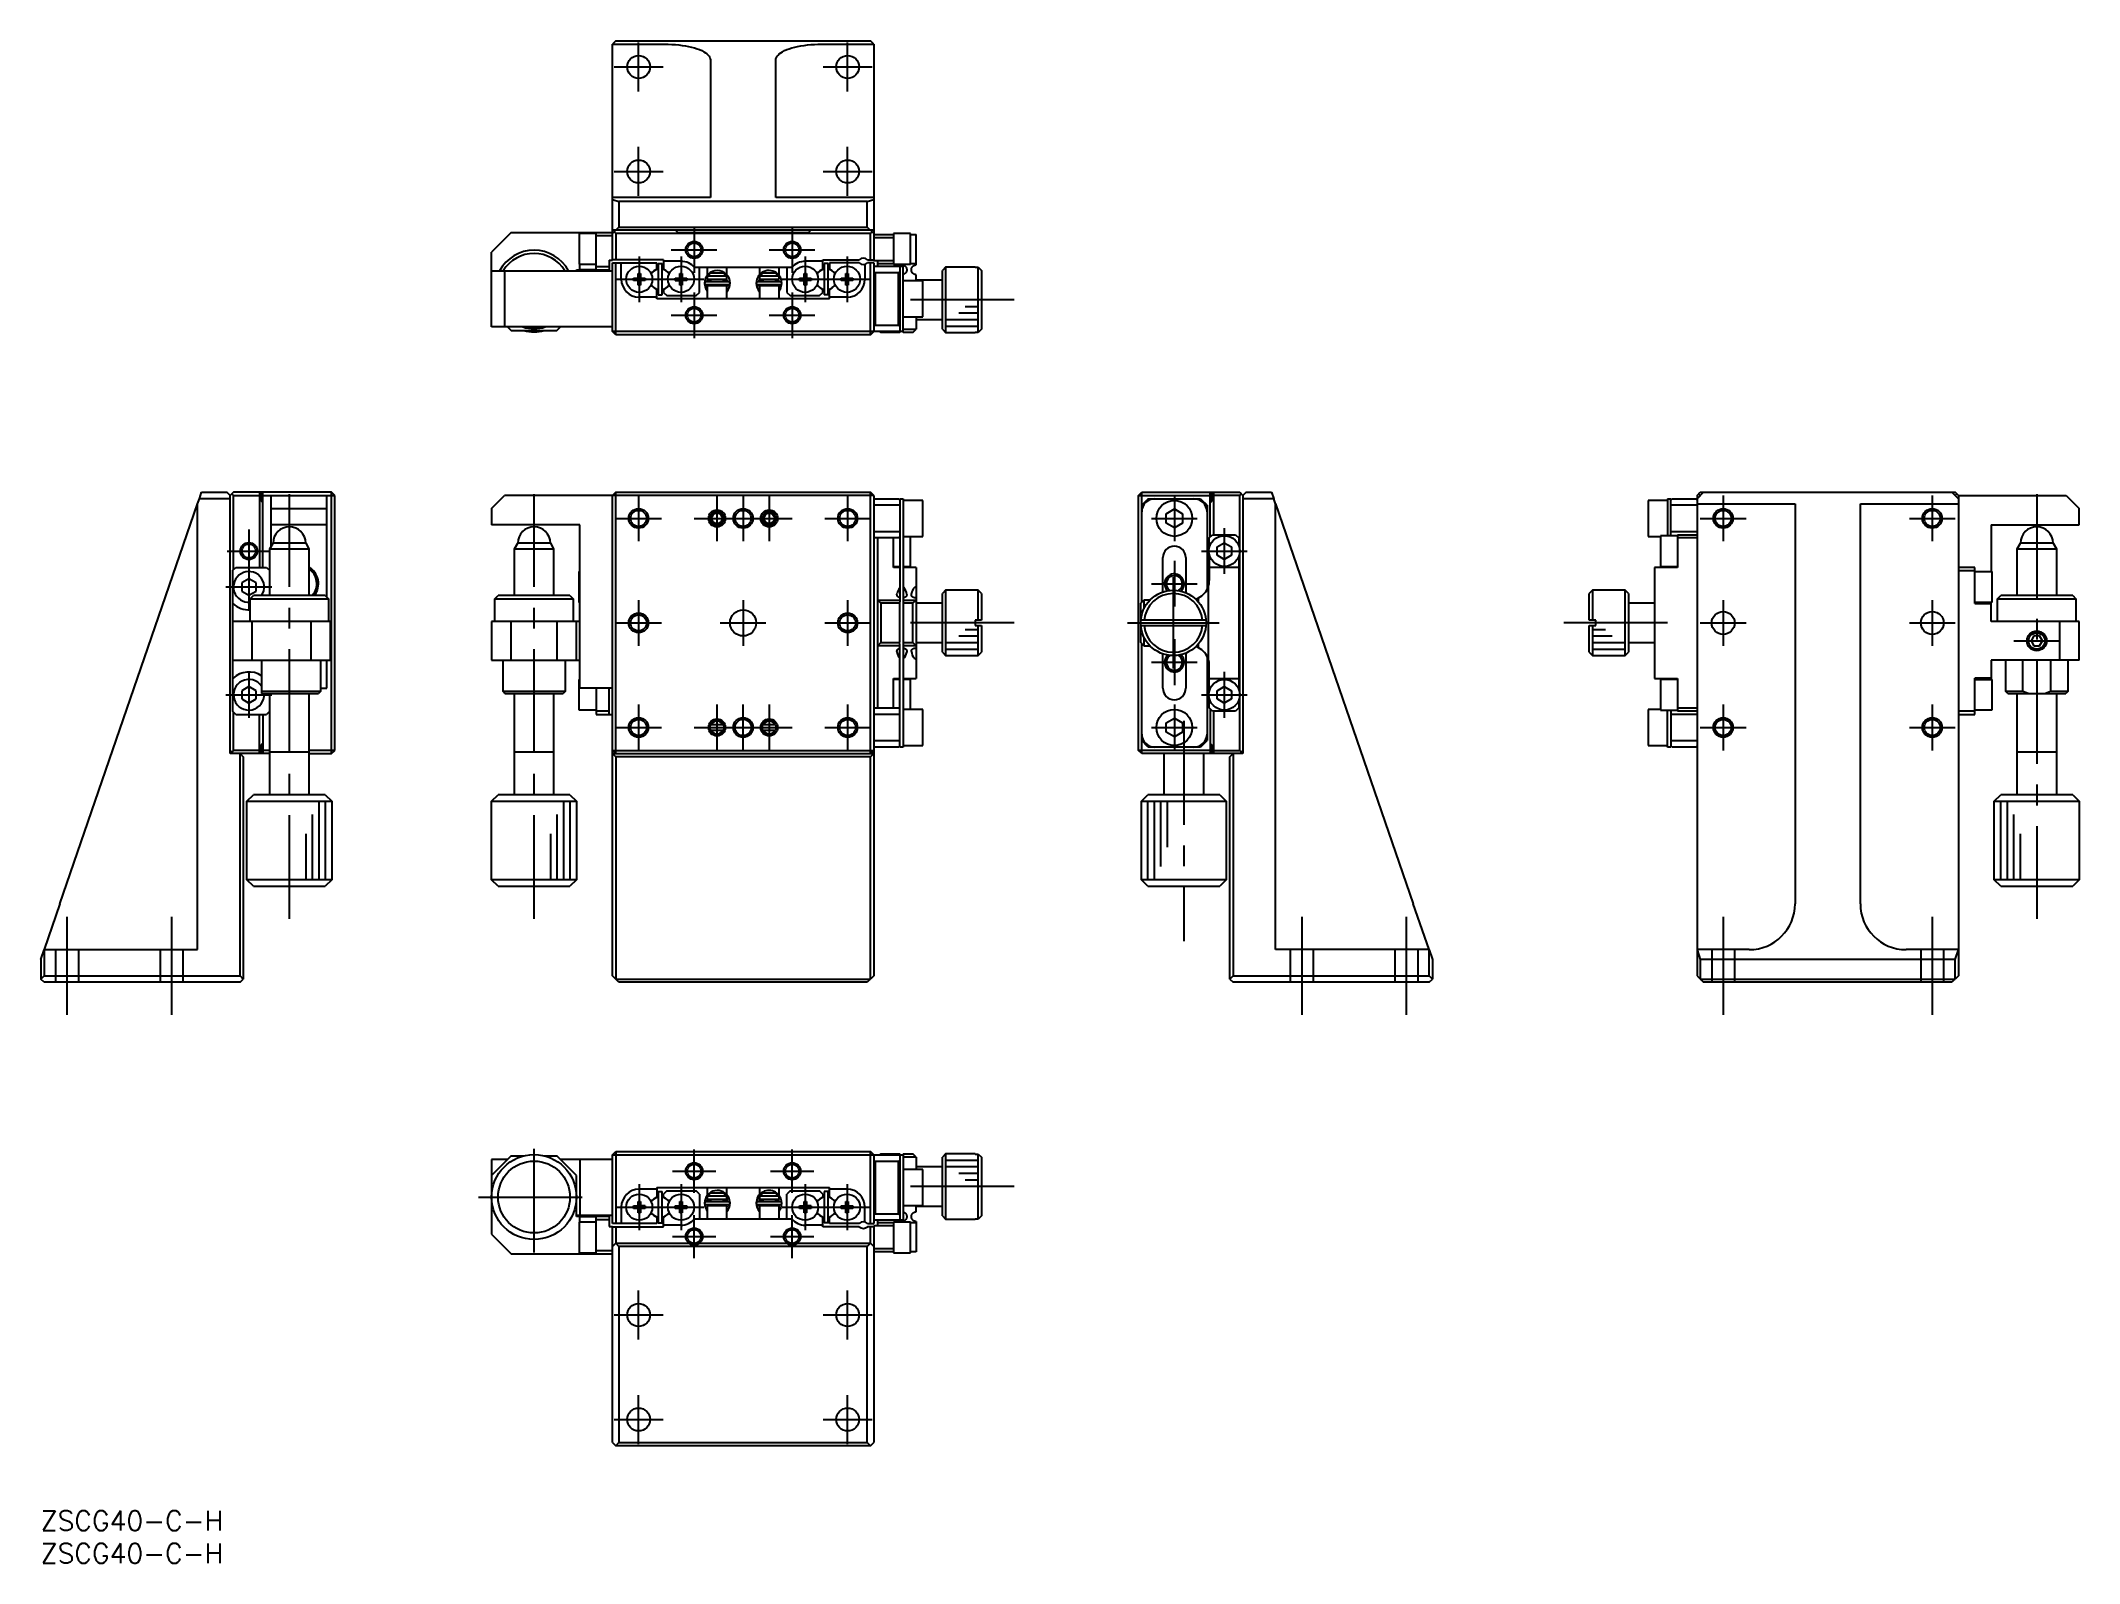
# Model space of a CAD drawing. Extents: x 0 to 312, y -8 to 225.
import ezdxf

# ---------------------------------------------------------------- set-up
doc = ezdxf.new("R2010")
doc.units = 0
doc.header["$LTSCALE"] = 0.5
doc.linetypes.add('CENTER', pattern=[50.8, 31.75, -6.35, 6.35, -6.35])
doc.linetypes.add('DASHED', pattern=[19.05, 12.7, -6.35])
for name, color, linetype in [('MSM_CENTER', 1, 'CENTER'), ('MSM_CONTINUOUS', 7, 'CONTINUOUS'), ('MSM_DASHED', 4, 'DASHED'), ('MSM_NARROW', 5, 'CONTINUOUS'), ('MSM_PART_NUMBER', 7, 'CONTINUOUS')]:
    doc.layers.add(name, color=color, linetype=linetype)
doc.styles.get("Standard").update_dxf_attribs({"font": 'txt.shx', "height": 3, "bigfont": 'bigfont.shx'})

# ---------------------------------------------------------------- blocks, each defined once
blk = doc.blocks.new('*U2')
at = {"layer": 'MSM_PART_NUMBER'}
blk.add_text('ZSCG40-C-H', height=3, dxfattribs=at).set_placement((0, -3))
blk = doc.blocks.new('*U3')
at = {"layer": 'MSM_PART_NUMBER'}
blk.add_text('ZSCG40-C-H', height=3, dxfattribs=at).set_placement((0, -8))

msp = doc.modelspace()

# ---------------------------------------------------------------- linework, layer by layer
at = {"layer": 'MSM_CENTER'}
for p, q in [((91.5, 217.24), (91.5, 224.74)), ((123.5, 217.24), (123.5, 224.74)), ((87.75, 220.99), (95.25, 220.99)), ((119.75, 220.99), (127.25, 220.99)), ((91.5, 201.24), (91.5, 208.74)), ((123.5, 201.24), (123.5, 208.74)), ((87.75, 204.99), (95.25, 204.99)), ((119.75, 204.99), (127.25, 204.99)), ((100, 196.49), (100, 189.49)), ((115, 196.49), (115, 189.49)), ((91.6, 191.99), (91.6, 184.99)), ((96.5, 192.99), (103.5, 192.99)), ((98, 191.99), (98, 184.99)), ((111.5, 192.99), (118.5, 192.99)), ((117, 191.99), (117, 184.99)), ((123.4, 191.99), (123.4, 184.99)), ((88.1, 188.49), (101.5, 188.49)), ((113.5, 188.49), (126.9, 188.49)), ((100, 186.49), (100, 179.49)), ((115, 186.49), (115, 179.49)), ((149, 185.34), (133, 185.34)), ((96.5, 182.99), (103.5, 182.99)), ((111.5, 182.99), (118.5, 182.99)), ((38.05, 90.6), (38.05, 155.6)), ((75.5, 90.6), (75.5, 155.6)), ((91.5, 155.4), (91.5, 148.4)), ((103.5, 155.4), (103.5, 148.4)), ((107.5, 155.4), (107.5, 148.4)), ((111.5, 155.4), (111.5, 148.4)), ((123.5, 155.4), (123.5, 148.4)), ((173.5, 155.4), (173.5, 148.4)), ((257.5, 155.4), (257.5, 148.4)), ((289.5, 155.4), (289.5, 148.4)), ((305.5, 155.6), (305.5, 90.6)), ((31.85, 150.2), (31.85, 137.9)), ((88, 151.9), (95, 151.9)), ((100, 151.9), (115, 151.9)), ((120, 151.9), (127, 151.9)), ((170, 151.9), (177, 151.9)), ((181.15, 150.4), (181.15, 143.4)), ((254, 151.9), (261, 151.9)), ((286, 151.9), (293, 151.9)), ((28.55, 146.9), (35.15, 146.9)), ((177.65, 146.9), (184.65, 146.9)), ((173.5, 145.4), (173.5, 138.4)), ((28.35, 141.4), (35.35, 141.4)), ((170, 141.9), (177, 141.9)), ((173.35, 128.9), (173.35, 142.9)), ((91.5, 139.4), (91.5, 132.4)), ((107.5, 139.4), (107.5, 132.4)), ((123.5, 139.4), (123.5, 132.4)), ((257.5, 139.4), (257.5, 132.4)), ((289.5, 139.4), (289.5, 132.4)), ((88, 135.9), (95, 135.9)), ((104, 135.9), (111, 135.9)), ((120, 135.9), (127, 135.9)), ((149, 135.9), (132, 135.9)), ((166.35, 135.9), (180.35, 135.9)), ((249, 135.9), (232, 135.9)), ((254, 135.9), (261, 135.9)), ((286, 135.9), (293, 135.9)), ((173.5, 133.4), (173.5, 126.4)), ((302, 133.15), (309, 133.15)), ((31.85, 128.4), (31.85, 121.4)), ((170, 129.9), (177, 129.9)), ((181.15, 128.4), (181.15, 121.4)), ((28.35, 124.9), (35.35, 124.9)), ((177.65, 124.9), (184.65, 124.9)), ((91.5, 123.4), (91.5, 116.4)), ((103.5, 123.4), (103.5, 116.4)), ((107.5, 116.4), (107.5, 123.4)), ((111.5, 123.4), (111.5, 116.4)), ((123.5, 123.4), (123.5, 116.4)), ((173.5, 123.4), (173.5, 116.4)), ((257.5, 123.4), (257.5, 116.4)), ((289.5, 123.4), (289.5, 116.4)), ((88, 119.9), (95, 119.9)), ((100, 119.9), (115, 119.9)), ((120, 119.9), (127, 119.9)), ((170, 119.9), (177, 119.9)), ((174.95, 120.9), (174.95, 87.2)), ((254, 119.9), (261, 119.9)), ((286, 119.9), (293, 119.9)), ((4, 90.9), (4, 75.9)), ((20, 90.9), (20, 75.9)), ((193, 90.9), (193, 75.9)), ((209, 90.9), (209, 75.9)), ((257.5, 90.9), (257.5, 75.9)), ((289.5, 90.9), (289.5, 75.9)), ((75.5, 39.54), (75.5, 56.54)), ((100, 48.69), (100, 55.29)), ((115, 48.69), (115, 55.29)), ((91.6, 49.99), (91.6, 42.99)), ((96.7, 51.99), (103.3, 51.99)), ((98, 49.99), (98, 42.99)), ((111.7, 51.99), (118.3, 51.99)), ((117, 49.99), (117, 42.99)), ((123.4, 49.99), (123.4, 42.99)), ((67, 48.04), (84, 48.04)), ((149, 49.64), (133, 49.64)), ((88.1, 46.49), (101.5, 46.49)), ((100, 38.69), (100, 45.29)), ((113.5, 46.49), (126.9, 46.49)), ((115, 38.69), (115, 45.29)), ((96.7, 41.99), (103.3, 41.99)), ((111.7, 41.99), (118.3, 41.99)), ((91.5, 26.24), (91.5, 33.74)), ((123.5, 26.24), (123.5, 33.74)), ((87.75, 29.99), (95.25, 29.99)), ((119.75, 29.99), (127.25, 29.99)), ((91.5, 10.24), (91.5, 17.74)), ((123.5, 10.24), (123.5, 17.74)), ((87.75, 13.99), (95.25, 13.99)), ((119.75, 13.99), (127.25, 13.99))]:
    msp.add_line(p, q, dxfattribs=at)
at = {"layer": 'MSM_CONTINUOUS'}
for p, q in [((88, 224.99), (87.5, 224.49)), ((88, 224.99), (127, 224.99)), ((127.5, 224.49), (127, 224.99)), ((87.5, 191.44), (87.5, 224.49)), ((87.5, 224.47), (95.5, 224.47)), ((95.5, 224.47), (96.05, 224.47)), ((96.05, 224.47), (96.6, 224.44)), ((96.6, 224.44), (97.13, 224.41)), ((97.13, 224.41), (97.66, 224.36)), ((97.66, 224.36), (98.18, 224.29)), ((98.18, 224.29), (98.68, 224.21)), ((98.68, 224.21), (99.16, 224.12)), ((99.16, 224.12), (99.61, 224.01)), ((99.61, 224.01), (100.05, 223.9)), ((100.05, 223.9), (100.45, 223.77)), ((100.45, 223.77), (100.82, 223.63)), ((100.82, 223.63), (101.16, 223.48)), ((101.16, 223.48), (101.47, 223.32)), ((101.47, 223.32), (101.74, 223.16)), ((101.74, 223.16), (101.97, 222.99)), ((101.97, 222.99), (102.16, 222.81)), ((102.16, 222.81), (102.31, 222.63)), ((102.31, 222.63), (102.41, 222.44)), ((102.41, 222.44), (102.48, 222.25)), ((102.48, 222.25), (102.5, 222.06)), ((102.5, 222.06), (102.5, 200.99)), ((112.5, 222.06), (112.52, 222.25)), ((112.5, 200.99), (112.5, 222.06)), ((112.52, 222.25), (112.59, 222.44)), ((112.59, 222.44), (112.69, 222.63)), ((112.69, 222.63), (112.84, 222.81)), ((112.84, 222.81), (113.03, 222.99)), ((113.03, 222.99), (113.26, 223.16)), ((113.26, 223.16), (113.53, 223.32)), ((113.53, 223.32), (113.84, 223.48)), ((113.84, 223.48), (114.18, 223.63)), ((114.18, 223.63), (114.55, 223.77)), ((114.55, 223.77), (114.95, 223.9)), ((114.95, 223.9), (115.39, 224.01)), ((115.39, 224.01), (115.84, 224.12)), ((115.84, 224.12), (116.32, 224.21)), ((116.32, 224.21), (116.82, 224.29)), ((116.82, 224.29), (117.34, 224.36)), ((117.34, 224.36), (117.87, 224.41)), ((117.87, 224.41), (118.4, 224.44)), ((118.4, 224.44), (118.95, 224.47)), ((118.95, 224.47), (119.5, 224.47)), ((119.5, 224.47), (127.5, 224.47)), ((127.5, 224.49), (127.5, 191.34)), ((102.5, 200.99), (87.5, 200.99)), ((87.5, 200.72), (88.5, 200.37)), ((126.5, 200.37), (88.5, 200.37)), ((88.5, 200.37), (88.5, 196.49)), ((127.5, 200.99), (112.5, 200.99)), ((126.5, 200.37), (127.5, 200.72)), ((126.5, 196.49), (126.5, 200.37)), ((72, 195.64), (69, 192.64)), ((72, 195.64), (87.5, 195.64)), ((82.4, 195.49), (82.4, 190.79)), ((85, 195.49), (82.4, 195.49)), ((82.5, 195.64), (82.5, 195.49)), ((85, 195.57), (82.5, 195.57)), ((85, 189.94), (85, 195.64)), ((87.5, 195.14), (85, 195.14)), ((87.5, 195.49), (88.5, 196.49)), ((127.5, 195.99), (87.5, 195.99)), ((87.75, 195.74), (88, 195.49)), ((88, 195.49), (88, 191.49)), ((127, 195.49), (88, 195.49)), ((88.5, 196.49), (126.5, 196.49)), ((97.5, 195.64), (97.15, 195.99)), ((97.5, 195.64), (117.5, 195.64)), ((117.85, 195.99), (117.5, 195.64)), ((126.5, 196.49), (127.5, 195.49)), ((127, 195.49), (127.25, 195.74)), ((127, 191.49), (127, 195.49)), ((127.5, 195.34), (130.5, 195.34)), ((130.5, 194.84), (127.5, 194.84)), ((130.5, 195.49), (130.5, 190.79)), ((133.1, 195.49), (130.5, 195.49)), ((133.1, 190.79), (133.1, 195.49)), ((133.1, 195.34), (134, 195.34)), ((134, 190.69), (134, 195.34)), ((69, 181.19), (69, 192.64)), ((82.4, 190.79), (85, 190.79)), ((82.5, 189.94), (82.5, 190.79)), ((85, 190.44), (87, 190.44)), ((87, 191.44), (87, 189.94)), ((87, 191.44), (87.5, 191.44)), ((95.3, 191.49), (87.5, 191.49)), ((87.5, 180.49), (87.5, 190.99)), ((87.5, 190.99), (94.3, 190.99)), ((88, 179.99), (88, 190.99)), ((88.85, 188.49), (88.85, 190.99)), ((94.3, 190.04), (94.3, 190.99)), ((94.5, 190.89), (95.1, 190.89)), ((94.5, 190.89), (94.5, 186.09)), ((95.1, 186.09), (95.1, 190.89)), ((95.3, 191.49), (95.3, 190.04)), ((98, 191.24), (95.3, 191.24)), ((119.7, 191.24), (117, 191.24)), ((119.7, 191.49), (125.24, 191.49)), ((119.7, 190.04), (119.7, 191.49)), ((119.9, 190.89), (119.9, 186.09)), ((120.5, 190.89), (119.9, 190.89)), ((120.5, 186.09), (120.5, 190.89)), ((120.7, 190.99), (120.7, 190.04)), ((125.24, 190.99), (120.7, 190.99)), ((126.15, 190.77), (126.15, 188.49)), ((126.56, 191.49), (127.5, 191.49)), ((127.5, 190.99), (126.56, 190.99)), ((127, 179.99), (127, 190.99)), ((127.5, 191.34), (130.5, 191.34)), ((127.5, 190.99), (127.5, 180.49)), ((127.5, 190.49), (132, 190.49)), ((128.1, 190.49), (128.1, 191.34)), ((130.5, 190.84), (128.1, 190.84)), ((130.5, 190.79), (133.1, 190.79)), ((131.29, 190.49), (131.32, 190.52)), ((131.32, 190.52), (131.36, 190.55)), ((131.36, 190.55), (131.4, 190.57)), ((131.4, 190.57), (131.44, 190.6)), ((131.44, 190.6), (131.49, 190.62)), ((131.49, 190.62), (131.51, 190.63)), ((131.5, 190.49), (131.5, 180.34)), ((131.51, 190.63), (131.54, 190.64)), ((131.54, 190.64), (131.56, 190.65)), ((131.56, 190.65), (131.59, 190.66)), ((131.59, 190.66), (131.62, 190.67)), ((131.62, 190.67), (131.63, 190.67)), ((131.63, 190.67), (131.65, 190.67)), ((131.65, 190.67), (131.66, 190.68)), ((131.66, 190.68), (131.68, 190.68)), ((131.68, 190.68), (131.69, 190.68)), ((131.69, 190.68), (131.71, 190.68)), ((131.71, 190.68), (131.72, 190.69)), ((131.72, 190.69), (131.74, 190.69)), ((131.74, 190.69), (131.75, 190.69)), ((131.75, 190.69), (131.76, 190.69)), ((131.76, 190.69), (131.77, 190.69)), ((131.77, 190.69), (131.78, 190.69)), ((131.78, 190.69), (131.79, 190.69)), ((131.79, 190.69), (131.8, 190.69)), ((131.8, 190.69), (131.81, 190.69)), ((131.81, 190.69), (131.82, 190.69)), ((131.82, 190.69), (131.83, 190.69)), ((131.83, 190.69), (131.84, 190.69)), ((131.84, 190.69), (131.85, 190.69)), ((131.85, 190.69), (131.87, 190.69)), ((131.87, 190.69), (131.88, 190.69)), ((131.88, 190.69), (131.89, 190.68)), ((131.89, 190.68), (131.9, 190.68)), ((131.9, 190.68), (131.91, 190.68)), ((131.91, 190.68), (131.93, 190.68)), ((131.93, 190.68), (131.94, 190.68)), ((131.94, 190.68), (131.96, 190.67)), ((131.96, 190.67), (131.97, 190.67)), ((131.97, 190.67), (132, 190.66)), ((132, 190.66), (132.03, 190.65)), ((132, 180.34), (132, 190.49)), ((132.03, 190.65), (132.06, 190.65)), ((132.06, 190.65), (132.08, 190.64)), ((132.08, 190.64), (132.1, 190.63)), ((132.1, 190.63), (132.13, 190.62)), ((132.13, 190.62), (132.18, 190.59)), ((132.18, 190.59), (132.22, 190.56)), ((132.22, 190.56), (132.27, 190.53)), ((132.27, 190.53), (132.31, 190.49)), ((132.31, 190.49), (132.34, 190.46)), ((132.34, 190.46), (132.38, 190.42)), ((132.38, 190.42), (132.41, 190.37)), ((132.41, 190.37), (132.44, 190.32)), ((132.44, 190.32), (132.47, 190.27)), ((134, 190.84), (133.1, 190.84)), ((133.34, 190.3), (133.37, 190.35)), ((133.37, 190.35), (133.4, 190.39)), ((133.4, 190.39), (133.43, 190.43)), ((133.43, 190.43), (133.46, 190.46)), ((133.46, 190.46), (133.5, 190.5)), ((133.5, 190.5), (133.54, 190.53)), ((133.54, 190.53), (133.58, 190.56)), ((133.58, 190.56), (133.61, 190.58)), ((133.61, 190.58), (133.64, 190.6)), ((133.64, 190.6), (133.67, 190.61)), ((133.67, 190.61), (133.7, 190.63)), ((133.7, 190.63), (133.72, 190.64)), ((133.72, 190.64), (133.75, 190.65)), ((133.75, 190.65), (133.77, 190.65)), ((133.77, 190.65), (133.79, 190.66)), ((133.79, 190.66), (133.81, 190.67)), ((133.81, 190.67), (133.83, 190.67)), ((133.83, 190.67), (133.85, 190.68)), ((133.85, 190.68), (133.86, 190.68)), ((133.86, 190.68), (133.88, 190.68)), ((133.88, 190.68), (133.89, 190.68)), ((133.89, 190.68), (133.9, 190.68)), ((133.9, 190.68), (133.92, 190.69)), ((133.92, 190.69), (133.93, 190.69)), ((133.93, 190.69), (133.94, 190.69)), ((133.94, 190.69), (133.95, 190.69)), ((133.95, 190.69), (133.96, 190.69)), ((133.96, 190.69), (133.97, 190.69)), ((133.97, 190.69), (133.98, 190.69)), ((133.98, 190.69), (133.99, 190.69)), ((133.99, 190.69), (134, 190.69)), ((138.5, 190.34), (138, 189.84)), ((138.5, 190.34), (138.5, 180.34)), ((143, 190.34), (138.5, 190.34)), ((143, 190.34), (143, 190.32)), ((143, 190.32), (143.5, 190.32)), ((143.5, 180.36), (143.5, 190.32)), ((143.5, 190.32), (144, 189.82)), ((69, 189.79), (87.5, 189.79)), ((71, 189.79), (71, 181.19)), ((82, 189.79), (82, 189.94)), ((82, 189.94), (87, 189.94)), ((82.5, 189.98), (85, 189.98)), ((90.71, 188.67), (91.42, 188.67)), ((90.71, 188.31), (90.71, 188.67)), ((91.42, 188.31), (90.71, 188.31)), ((91.42, 189.38), (91.78, 189.38)), ((91.42, 188.67), (91.42, 189.38)), ((91.43, 188.66), (91.42, 188.67)), ((91.43, 188.32), (91.42, 188.31)), ((91.42, 187.6), (91.42, 188.31)), ((91.78, 187.6), (91.42, 187.6)), ((91.43, 188.66), (91.77, 188.66)), ((91.43, 188.32), (91.43, 188.66)), ((91.77, 188.32), (91.43, 188.32)), ((91.77, 188.66), (91.78, 188.67)), ((91.77, 188.66), (91.77, 188.32)), ((91.77, 188.32), (91.78, 188.31)), ((91.78, 189.38), (91.78, 188.67)), ((91.78, 188.67), (92.49, 188.67)), ((91.78, 188.31), (91.78, 187.6)), ((92.49, 188.31), (91.78, 188.31)), ((92.49, 188.67), (92.49, 188.31)), ((94.04, 189.89), (94.3, 190.04)), ((95.56, 189.89), (95.3, 190.04)), ((97.11, 188.67), (97.82, 188.67)), ((97.11, 188.31), (97.11, 188.67)), ((97.11, 188.31), (97.82, 188.31)), ((97.82, 189.38), (98.18, 189.38)), ((97.82, 188.67), (97.82, 189.38)), ((97.83, 188.66), (97.82, 188.67)), ((97.83, 188.32), (97.82, 188.31)), ((97.82, 187.6), (97.82, 188.31)), ((98.18, 187.6), (97.82, 187.6)), ((97.83, 188.66), (98.17, 188.66)), ((97.83, 188.32), (97.83, 188.66)), ((98.17, 188.32), (97.83, 188.32)), ((98.17, 188.66), (98.18, 188.67)), ((98.17, 188.66), (98.17, 188.32)), ((98.17, 188.32), (98.18, 188.31)), ((98.18, 189.38), (98.18, 188.67)), ((98.18, 188.67), (98.89, 188.67)), ((98.18, 188.31), (98.18, 187.6)), ((98.89, 188.31), (98.18, 188.31)), ((98.89, 188.67), (98.89, 188.31)), ((114.92, 190.29), (100.08, 190.29)), ((100.8, 186.49), (100.8, 190.29)), ((101.6, 187.86), (101.73, 187.17)), ((101.71, 187.51), (101.7, 187.48)), ((101.7, 187.48), (101.7, 187.44)), ((101.7, 187.44), (101.7, 187.41)), ((101.7, 187.41), (101.7, 187.37)), ((101.7, 187.37), (101.7, 187.34)), ((101.7, 187.34), (101.7, 187.3)), ((101.7, 187.3), (101.71, 187.27)), ((101.72, 187.54), (101.71, 187.51)), ((101.71, 187.27), (101.71, 187.24)), ((101.71, 187.24), (101.72, 187.2)), ((101.73, 187.61), (101.72, 187.58)), ((101.72, 187.58), (101.72, 187.54)), ((101.72, 187.2), (101.73, 187.17)), ((101.75, 187.64), (101.73, 187.61)), ((101.76, 187.67), (101.75, 187.64)), ((101.76, 187.69), (101.76, 187.67)), ((105.3, 188.08), (101.8, 188.08)), ((101.8, 187.68), (105.3, 187.68)), ((102, 190.29), (102, 189.07)), ((102, 189.07), (102, 189.07)), ((105, 188.99), (102, 188.99)), ((102, 188.99), (102, 188.49)), ((102, 188.49), (105, 188.49)), ((105, 187.49), (102, 187.49)), ((102, 187.49), (102, 185.49)), ((102.01, 188.08), (102.12, 188.49)), ((102.05, 188.99), (102.58, 189.49)), ((102.05, 188.29), (102.5, 188.29)), ((102.12, 187.51), (102.13, 187.52)), ((102.12, 187.49), (102.12, 187.51)), ((102.12, 187.49), (102.12, 187.49)), ((102.13, 187.52), (102.14, 187.53)), ((102.14, 187.55), (102.15, 187.56)), ((102.14, 187.53), (102.14, 187.55)), ((102.15, 187.56), (102.16, 187.57)), ((102.16, 187.57), (102.17, 187.58)), ((102.17, 187.58), (102.18, 187.59)), ((102.18, 187.59), (102.19, 187.6)), ((102.19, 187.6), (102.2, 187.61)), ((102.2, 187.61), (102.21, 187.62)), ((102.21, 187.62), (102.23, 187.63)), ((102.23, 187.63), (102.24, 187.64)), ((102.24, 187.64), (102.25, 187.65)), ((102.25, 187.65), (102.26, 187.65)), ((102.26, 187.65), (102.28, 187.66)), ((102.28, 187.66), (102.29, 187.66)), ((102.29, 187.66), (102.31, 187.67)), ((102.31, 187.67), (102.32, 187.67)), ((102.32, 187.67), (102.33, 187.68)), ((102.33, 187.68), (102.35, 187.68)), ((102.35, 187.68), (102.36, 187.68)), ((102.36, 187.68), (102.38, 187.68)), ((102.38, 187.68), (102.39, 187.68)), ((102.39, 187.68), (102.4, 187.68)), ((102.5, 188.49), (102.5, 188.08)), ((102.5, 187.68), (102.5, 187.49)), ((102.58, 189.49), (104.42, 189.49)), ((104.42, 189.49), (104.95, 188.99)), ((104.5, 188.08), (104.5, 188.49)), ((104.5, 188.29), (105, 188.29)), ((104.5, 187.49), (104.5, 187.68)), ((104.7, 187.68), (104.71, 187.68)), ((104.71, 187.68), (104.72, 187.68)), ((104.72, 187.68), (104.74, 187.68)), ((104.74, 187.68), (104.75, 187.68)), ((104.75, 187.68), (104.77, 187.68)), ((104.77, 187.68), (104.78, 187.67)), ((104.78, 187.67), (104.8, 187.67)), ((104.8, 187.67), (104.81, 187.66)), ((104.81, 187.66), (104.82, 187.66)), ((104.82, 187.66), (104.84, 187.65)), ((104.84, 187.65), (104.85, 187.64)), ((104.85, 187.64), (104.86, 187.63)), ((104.86, 187.63), (104.87, 187.63)), ((104.87, 187.63), (104.89, 187.62)), ((104.89, 187.62), (104.9, 187.61)), ((104.9, 187.61), (104.91, 187.6)), ((104.91, 187.6), (104.92, 187.59)), ((104.92, 187.59), (104.93, 187.58)), ((104.93, 187.58), (104.94, 187.56)), ((104.94, 187.56), (104.95, 187.55)), ((104.95, 187.55), (104.95, 187.54)), ((104.95, 187.54), (104.96, 187.53)), ((104.96, 187.53), (104.97, 187.51)), ((104.97, 188.49), (105.08, 188.08)), ((104.97, 187.51), (104.97, 187.5)), ((104.97, 187.5), (104.98, 187.49)), ((105, 189.18), (105, 190.29)), ((105, 189.18), (105, 189.18)), ((105, 188.49), (105, 188.99)), ((105, 188.29), (105, 188.42)), ((105, 185.49), (105, 187.49)), ((105.04, 187.46), (105, 187.34)), ((105.09, 187.68), (105.04, 187.46)), ((113.2, 188.08), (109.7, 188.08)), ((109.7, 187.68), (113.2, 187.68)), ((109.96, 187.46), (109.91, 187.68)), ((109.92, 188.08), (110.03, 188.49)), ((110, 187.34), (109.96, 187.46)), ((110, 190.29), (110, 189.18)), ((113, 188.99), (110, 188.99)), ((110, 188.99), (110, 188.49)), ((110, 188.49), (113, 188.49)), ((110, 188.42), (110, 188.42)), ((110, 188.42), (110, 188.29)), ((110, 188.29), (110.5, 188.29)), ((113, 187.49), (110, 187.49)), ((110, 187.49), (110, 185.49)), ((110.02, 187.49), (110.03, 187.51)), ((110.02, 187.49), (110.02, 187.49)), ((110.03, 187.51), (110.04, 187.52)), ((110.04, 187.53), (110.05, 187.55)), ((110.04, 187.52), (110.04, 187.53)), ((110.05, 188.99), (110.58, 189.49)), ((110.05, 187.55), (110.06, 187.56)), ((110.06, 187.56), (110.07, 187.57)), ((110.07, 187.57), (110.08, 187.58)), ((110.08, 187.58), (110.09, 187.59)), ((110.09, 187.59), (110.1, 187.6)), ((110.1, 187.6), (110.11, 187.61)), ((110.11, 187.61), (110.12, 187.62)), ((110.12, 187.62), (110.13, 187.63)), ((110.13, 187.63), (110.14, 187.64)), ((110.14, 187.64), (110.16, 187.65)), ((110.16, 187.65), (110.17, 187.65)), ((110.17, 187.65), (110.18, 187.66)), ((110.18, 187.66), (110.2, 187.66)), ((110.2, 187.66), (110.21, 187.67)), ((110.21, 187.67), (110.23, 187.67)), ((110.23, 187.67), (110.24, 187.68)), ((110.24, 187.68), (110.25, 187.68)), ((110.25, 187.68), (110.27, 187.68)), ((110.27, 187.68), (110.28, 187.68)), ((110.28, 187.68), (110.3, 187.68)), ((110.3, 187.68), (110.3, 187.68)), ((110.5, 188.49), (110.5, 188.08)), ((110.5, 187.68), (110.5, 187.49)), ((110.58, 189.49), (112.42, 189.49)), ((112.42, 189.49), (112.95, 188.99)), ((112.5, 188.08), (112.5, 188.49)), ((112.5, 188.29), (112.95, 188.29)), ((112.5, 187.49), (112.5, 187.68)), ((112.6, 187.68), (112.62, 187.68)), ((112.62, 187.68), (112.63, 187.68)), ((112.63, 187.68), (112.65, 187.68)), ((112.65, 187.68), (112.66, 187.68)), ((112.66, 187.68), (112.67, 187.68)), ((112.67, 187.68), (112.69, 187.67)), ((112.69, 187.67), (112.7, 187.67)), ((112.7, 187.67), (112.72, 187.66)), ((112.72, 187.66), (112.73, 187.66)), ((112.73, 187.66), (112.74, 187.65)), ((112.74, 187.65), (112.76, 187.64)), ((112.76, 187.64), (112.77, 187.63)), ((112.77, 187.63), (112.78, 187.63)), ((112.78, 187.63), (112.79, 187.62)), ((112.79, 187.62), (112.8, 187.61)), ((112.8, 187.61), (112.81, 187.6)), ((112.81, 187.6), (112.82, 187.59)), ((112.82, 187.59), (112.83, 187.58)), ((112.83, 187.58), (112.84, 187.56)), ((112.84, 187.56), (112.85, 187.55)), ((112.85, 187.55), (112.86, 187.54)), ((112.86, 187.54), (112.87, 187.53)), ((112.87, 187.53), (112.87, 187.51)), ((112.87, 187.51), (112.88, 187.5)), ((112.88, 188.49), (112.99, 188.08)), ((112.88, 187.5), (112.88, 187.49)), ((113, 189.07), (113, 190.29)), ((113, 188.49), (113, 188.99)), ((113, 185.49), (113, 187.49)), ((113.24, 187.11), (113.4, 187.86)), ((113.25, 187.66), (113.24, 187.69)), ((113.26, 187.62), (113.25, 187.66)), ((113.27, 187.59), (113.26, 187.62)), ((113.28, 187.56), (113.27, 187.59)), ((113.27, 187.18), (113.28, 187.22)), ((113.29, 187.52), (113.28, 187.56)), ((113.28, 187.22), (113.29, 187.25)), ((113.3, 187.49), (113.29, 187.52)), ((113.29, 187.28), (113.3, 187.32)), ((113.29, 187.25), (113.29, 187.28)), ((113.3, 187.46), (113.3, 187.49)), ((113.3, 187.42), (113.3, 187.46)), ((113.3, 187.39), (113.3, 187.42)), ((113.3, 187.35), (113.3, 187.39)), ((113.3, 187.32), (113.3, 187.35)), ((114.2, 190.29), (114.2, 186.49)), ((116.11, 188.67), (116.82, 188.67)), ((116.11, 188.31), (116.11, 188.67)), ((116.11, 188.31), (116.82, 188.31)), ((116.82, 189.38), (117.18, 189.38)), ((116.82, 188.67), (116.82, 189.38)), ((116.83, 188.66), (116.82, 188.67)), ((116.83, 188.32), (116.82, 188.31)), ((116.82, 187.6), (116.82, 188.31)), ((117.18, 187.6), (116.82, 187.6)), ((116.83, 188.66), (117.17, 188.66)), ((116.83, 188.32), (116.83, 188.66)), ((117.17, 188.32), (116.83, 188.32)), ((117.17, 188.66), (117.18, 188.67)), ((117.17, 188.66), (117.17, 188.32)), ((117.17, 188.32), (117.18, 188.31)), ((117.18, 189.38), (117.18, 188.67)), ((117.18, 188.67), (117.89, 188.67)), ((117.18, 188.31), (117.18, 187.6)), ((117.89, 188.31), (117.18, 188.31)), ((117.89, 188.67), (117.89, 188.31)), ((119.44, 189.89), (119.7, 190.04)), ((120.96, 189.89), (120.7, 190.04)), ((122.51, 188.67), (123.22, 188.67)), ((122.51, 188.31), (122.51, 188.67)), ((123.22, 188.31), (122.51, 188.31)), ((123.22, 189.38), (123.58, 189.38)), ((123.22, 188.67), (123.22, 189.38)), ((123.23, 188.66), (123.22, 188.67)), ((123.23, 188.32), (123.22, 188.31)), ((123.22, 187.6), (123.22, 188.31)), ((123.58, 187.6), (123.22, 187.6)), ((123.23, 188.66), (123.57, 188.66)), ((123.23, 188.32), (123.23, 188.66)), ((123.57, 188.32), (123.23, 188.32)), ((123.57, 188.66), (123.58, 188.67)), ((123.57, 188.66), (123.57, 188.32)), ((123.57, 188.32), (123.58, 188.31)), ((123.58, 189.38), (123.58, 188.67)), ((123.58, 188.67), (124.29, 188.67)), ((123.58, 188.31), (123.58, 187.6)), ((124.29, 188.31), (123.58, 188.31)), ((124.29, 188.67), (124.29, 188.31)), ((127.5, 189.69), (127.7, 189.49)), ((127.7, 189.49), (127.7, 181.49)), ((131.3, 189.49), (127.7, 189.49)), ((131.3, 189.49), (131.5, 189.69)), ((131.3, 181.49), (131.3, 189.49)), ((132.02, 189.22), (132, 189.22)), ((135, 188.24), (132, 188.24)), ((132.05, 189.23), (132.02, 189.22)), ((132.07, 189.24), (132.05, 189.23)), ((132.1, 189.25), (132.07, 189.24)), ((132.14, 189.27), (132.1, 189.25)), ((132.16, 189.28), (132.14, 189.27)), ((132.19, 189.3), (132.16, 189.28)), ((132.22, 189.32), (132.19, 189.3)), ((132.25, 189.34), (132.22, 189.32)), ((132.27, 189.36), (132.25, 189.34)), ((132.29, 189.38), (132.27, 189.36)), ((132.32, 189.4), (132.29, 189.38)), ((132.34, 189.42), (132.32, 189.4)), ((132.36, 189.44), (132.34, 189.42)), ((132.38, 189.46), (132.36, 189.44)), ((132.4, 189.49), (132.38, 189.46)), ((132.42, 189.51), (132.4, 189.49)), ((132.43, 189.54), (132.42, 189.51)), ((132.45, 189.56), (132.43, 189.54)), ((132.46, 189.59), (132.45, 189.56)), ((132.48, 189.62), (132.46, 189.59)), ((132.47, 190.27), (132.49, 190.23)), ((132.49, 189.65), (132.48, 189.62)), ((132.49, 190.23), (132.51, 190.19)), ((132.5, 189.68), (132.49, 189.65)), ((132.52, 189.72), (132.5, 189.68)), ((132.51, 190.19), (132.52, 190.14)), ((132.52, 190.14), (132.53, 190.09)), ((132.53, 189.76), (132.52, 189.72)), ((132.53, 190.09), (132.54, 190.05)), ((132.54, 189.8), (132.53, 189.76)), ((132.54, 190.05), (132.55, 190)), ((132.55, 189.9), (132.54, 189.85)), ((132.54, 189.85), (132.54, 189.8)), ((132.55, 190), (132.55, 189.95)), ((132.55, 189.95), (132.55, 189.9)), ((133.25, 190.02), (133.26, 190.06)), ((133.25, 189.98), (133.25, 190.02)), ((133.25, 189.93), (133.25, 189.98)), ((133.25, 189.9), (133.25, 189.93)), ((133.25, 189.86), (133.25, 189.9)), ((133.26, 189.83), (133.25, 189.86)), ((133.26, 190.06), (133.27, 190.1)), ((133.26, 189.79), (133.26, 189.83)), ((133.27, 189.76), (133.26, 189.79)), ((133.27, 190.1), (133.28, 190.14)), ((133.28, 189.73), (133.27, 189.76)), ((133.28, 190.14), (133.29, 190.18)), ((133.29, 189.69), (133.28, 189.73)), ((133.29, 190.18), (133.3, 190.22)), ((133.31, 189.66), (133.29, 189.69)), ((133.3, 190.22), (133.32, 190.26)), ((133.32, 189.62), (133.31, 189.66)), ((133.32, 190.26), (133.34, 190.3)), ((133.34, 189.59), (133.32, 189.62)), ((133.35, 189.56), (133.34, 189.59)), ((133.37, 189.53), (133.35, 189.56)), ((133.39, 189.5), (133.37, 189.53)), ((133.42, 189.47), (133.39, 189.5)), ((133.44, 189.44), (133.42, 189.47)), ((133.46, 189.42), (133.44, 189.44)), ((133.49, 189.39), (133.46, 189.42)), ((133.52, 189.37), (133.49, 189.39)), ((133.55, 189.34), (133.52, 189.37)), ((133.57, 189.32), (133.55, 189.34)), ((133.6, 189.31), (133.57, 189.32)), ((133.62, 189.29), (133.6, 189.31)), ((133.65, 189.28), (133.62, 189.29)), ((133.67, 189.27), (133.65, 189.28)), ((133.7, 189.25), (133.67, 189.27)), ((133.72, 189.24), (133.7, 189.25)), ((133.75, 189.23), (133.72, 189.24)), ((133.77, 189.22), (133.75, 189.23)), ((133.8, 189.22), (133.77, 189.22)), ((133.83, 189.21), (133.8, 189.22)), ((133.86, 189.2), (133.83, 189.21)), ((133.89, 189.2), (133.86, 189.2)), ((133.92, 189.19), (133.89, 189.2)), ((133.94, 189.19), (133.92, 189.19)), ((133.97, 189.19), (133.94, 189.19)), ((134, 189.19), (133.97, 189.19)), ((134, 188.24), (134, 189.19)), ((138, 188.34), (134, 188.34)), ((135, 182.74), (135, 188.24)), ((138, 180.84), (138, 189.84)), ((144, 189.82), (144, 180.86)), ((94.3, 185.74), (91.6, 185.74)), ((94.3, 186.94), (94.04, 187.09)), ((94.3, 185.49), (94.3, 186.94)), ((120.7, 185.49), (94.3, 185.49)), ((94.5, 186.09), (95.1, 186.09)), ((95.3, 186.94), (95.56, 187.09)), ((95.3, 186.94), (95.3, 186.49)), ((95.3, 186.49), (95.8, 185.99)), ((95.8, 185.99), (100.3, 185.99)), ((100.3, 185.99), (100.8, 186.49)), ((101.73, 187.17), (101.75, 187.14)), ((101.75, 187.14), (101.75, 187.12)), ((101.75, 187.12), (102, 186.7)), ((101.75, 187.12), (101.75, 187.12)), ((101.75, 187.12), (101.75, 187.12)), ((101.75, 187.12), (101.76, 187.12)), ((101.76, 187.11), (102, 187.18)), ((101.76, 187.12), (101.76, 187.12)), ((101.76, 187.12), (101.77, 187.12)), ((101.77, 187.12), (101.77, 187.12)), ((101.77, 187.12), (101.78, 187.12)), ((101.78, 187.12), (101.79, 187.12)), ((101.79, 187.12), (101.8, 187.12)), ((101.8, 187.12), (101.81, 187.12)), ((101.81, 187.12), (101.82, 187.13)), ((101.82, 187.13), (101.83, 187.13)), ((101.83, 187.13), (101.84, 187.13)), ((101.84, 187.13), (101.86, 187.14)), ((101.86, 187.14), (101.87, 187.14)), ((101.87, 187.14), (101.88, 187.15)), ((101.88, 187.15), (101.9, 187.15)), ((101.9, 187.15), (101.91, 187.16)), ((101.91, 187.16), (101.93, 187.16)), ((101.93, 187.16), (101.94, 187.17)), ((101.94, 187.17), (101.96, 187.18)), ((101.96, 187.18), (101.97, 187.18)), ((101.97, 187.18), (101.99, 187.19)), ((101.99, 187.19), (102, 187.19)), ((105.34, 187.12), (105.36, 187.17)), ((105.34, 187.12), (105.34, 187.12)), ((105.34, 187.12), (105.34, 187.12)), ((105.34, 187.12), (105.34, 187.12)), ((105.34, 187.12), (105.34, 187.12)), ((105.34, 187.12), (105.34, 187.12)), ((105.34, 187.12), (105.34, 187.12)), ((105.36, 187.17), (105.36, 187.18)), ((105.36, 187.18), (105.36, 187.18)), ((105.36, 187.18), (105.36, 187.18)), ((105.36, 187.18), (105.36, 187.18)), ((105.36, 187.18), (105.36, 187.18)), ((105.36, 187.18), (105.36, 187.18)), ((105.36, 187.17), (105.36, 187.17)), ((105.36, 187.17), (105.36, 187.17)), ((105.36, 187.17), (105.36, 187.17)), ((105.36, 187.17), (105.36, 187.17)), ((109.64, 187.18), (109.64, 187.18)), ((109.64, 187.18), (109.64, 187.18)), ((109.64, 187.18), (109.64, 187.17)), ((109.64, 187.17), (109.64, 187.17)), ((109.64, 187.17), (109.64, 187.17)), ((109.64, 187.17), (109.66, 187.12)), ((109.66, 187.12), (109.66, 187.12)), ((109.66, 187.12), (109.66, 187.12)), ((109.66, 187.12), (109.66, 187.12)), ((109.66, 187.12), (109.66, 187.12)), ((109.66, 187.12), (109.66, 187.12)), ((109.66, 187.12), (109.66, 187.12)), ((113.01, 187.19), (113, 187.19)), ((113.24, 187.11), (113, 187.18)), ((113, 186.7), (113.25, 187.12)), ((113.03, 187.18), (113.01, 187.19)), ((113.04, 187.18), (113.03, 187.18)), ((113.06, 187.17), (113.04, 187.18)), ((113.07, 187.16), (113.06, 187.17)), ((113.09, 187.16), (113.07, 187.16)), ((113.1, 187.15), (113.09, 187.16)), ((113.12, 187.15), (113.1, 187.15)), ((113.13, 187.14), (113.12, 187.15)), ((113.14, 187.14), (113.13, 187.14)), ((113.16, 187.13), (113.14, 187.14)), ((113.17, 187.13), (113.16, 187.13)), ((113.18, 187.13), (113.17, 187.13)), ((113.19, 187.12), (113.18, 187.13)), ((113.2, 187.12), (113.19, 187.12)), ((113.21, 187.12), (113.2, 187.12)), ((113.22, 187.12), (113.21, 187.12)), ((113.23, 187.12), (113.22, 187.12)), ((113.24, 187.12), (113.23, 187.12)), ((113.23, 187.12), (113.23, 187.12)), ((113.25, 187.12), (113.24, 187.12)), ((113.24, 187.12), (113.24, 187.12)), ((113.25, 187.12), (113.26, 187.15)), ((113.25, 187.12), (113.25, 187.12)), ((113.25, 187.12), (113.25, 187.12)), ((113.26, 187.15), (113.27, 187.18)), ((114.2, 186.49), (114.7, 185.99)), ((114.7, 185.99), (119.2, 185.99)), ((119.2, 185.99), (119.7, 186.49)), ((119.7, 186.94), (119.44, 187.09)), ((119.7, 186.49), (119.7, 186.94)), ((120.5, 186.09), (119.9, 186.09)), ((120.7, 186.94), (120.96, 187.09)), ((120.7, 185.49), (120.7, 186.94)), ((123.4, 185.74), (120.7, 185.74)), ((87.5, 181.19), (69, 181.19)), ((71.45, 181.19), (72, 180.64)), ((74.5, 181.19), (74.5, 181.02)), ((76.5, 181.02), (76.5, 181.19)), ((79, 180.64), (79.55, 181.19)), ((127.7, 181.49), (127.5, 181.29)), ((127.7, 181.49), (131.3, 181.49)), ((131.5, 181.29), (131.3, 181.49)), ((132, 182.74), (135, 182.74)), ((134, 182.74), (134, 180.84)), ((134, 182.34), (138, 182.34)), ((72, 180.64), (79, 180.64)), ((132, 180.49), (87.5, 180.49)), ((88, 179.99), (87.5, 180.49)), ((127, 179.99), (88, 179.99)), ((127, 179.99), (127.5, 180.49)), ((128.45, 180.49), (128.6, 180.34)), ((131.5, 180.34), (128.6, 180.34)), ((132, 180.84), (134, 180.84)), ((133.5, 180.34), (132, 180.34)), ((133.5, 180.34), (134, 180.84)), ((138, 180.84), (138.5, 180.34)), ((138.5, 180.34), (143, 180.34)), ((143.5, 180.36), (143, 180.36)), ((143, 180.36), (143, 180.34)), ((144, 180.86), (143.5, 180.36)), ((2.93, 92.9), (24, 154.1)), ((24, 154.1), (24.28, 154.9)), ((24, 85.9), (24, 154.1)), ((24.28, 154.9), (24.62, 155.9)), ((29, 154.9), (24.28, 154.9)), ((24.62, 155.9), (28.5, 155.9)), ((29, 155.4), (28.5, 155.9)), ((29.5, 155.9), (29, 155.4)), ((29, 115.9), (29, 155.4)), ((29.25, 155.65), (29.5, 155.4)), ((44.5, 155.9), (29.5, 155.9)), ((29.5, 155.4), (33.5, 155.4)), ((29.5, 144.05), (29.5, 155.4)), ((33.5, 155.9), (33.5, 144.4)), ((33.75, 154.5), (33.75, 155.9)), ((34, 154.5), (33.75, 154.5)), ((34, 144.4), (34, 155.9)), ((34, 155.4), (45, 155.4)), ((35.2, 155.4), (35.2, 147.49)), ((35.2, 153.4), (43.8, 153.4)), ((43.8, 139.85), (43.8, 155.4)), ((45, 155.4), (44.5, 155.9)), ((44.5, 115.9), (44.5, 155.9)), ((45, 116.4), (45, 155.4)), ((69, 153.4), (71, 155.4)), ((69, 153.4), (69, 150.9)), ((127.5, 155.4), (71, 155.4)), ((88, 155.9), (87.5, 155.4)), ((87.5, 81.9), (87.5, 155.4)), ((88, 115.9), (88, 155.9)), ((88, 155.9), (127, 155.9)), ((127, 115.9), (127, 155.9)), ((127.5, 155.4), (127, 155.9)), ((127.5, 155.4), (127.5, 81.9)), ((127.5, 154.7), (127.7, 154.9)), ((131.5, 153.9), (127.5, 153.9)), ((127.7, 154.9), (131.3, 154.9)), ((131.5, 154.7), (131.3, 154.9)), ((131.5, 154.9), (131.5, 139.04)), ((131.5, 154.9), (132, 154.9)), ((132, 154.9), (132, 116.9)), ((135, 154.65), (132, 154.65)), ((135, 149.15), (135, 154.65)), ((168, 155.4), (168.5, 155.9)), ((168, 155.4), (179, 155.4)), ((168, 116.4), (168, 155.4)), ((168.5, 139.05), (168.5, 155.9)), ((168.5, 155.9), (183.5, 155.9)), ((168.5, 153.9), (169.3, 154.7)), ((169.5, 154.9), (169.3, 154.7)), ((169.63, 154.7), (169.3, 154.7)), ((169.5, 154.9), (177.5, 154.9)), ((172.25, 152.62), (173.5, 153.34)), ((173.5, 153.34), (174.75, 152.62)), ((177.7, 154.7), (177.37, 154.7)), ((177.5, 154.9), (177.7, 154.7)), ((178.5, 153.9), (177.7, 154.7)), ((178.5, 153.9), (178.5, 140.99)), ((179, 149.05), (179, 155.9)), ((179, 154.5), (179.25, 154.5)), ((179.25, 155.9), (179.25, 154.5)), ((179.5, 155.9), (179.5, 149.4)), ((183.5, 155.4), (179.5, 155.4)), ((183.5, 155.9), (184, 155.4)), ((183.75, 155.65), (183.5, 155.4)), ((183.5, 116.4), (183.5, 155.4)), ((184.5, 155.9), (184, 155.4)), ((184, 155.4), (184, 115.9)), ((188.72, 154.9), (184, 154.9)), ((184.5, 155.9), (188.38, 155.9)), ((188.38, 155.9), (188.72, 154.9)), ((189, 154.1), (188.72, 154.9)), ((189, 85.9), (189, 154.1)), ((189, 154.1), (210.07, 92.9)), ((246, 154.65), (246, 149.15)), ((249, 154.65), (246, 154.65)), ((249, 154.9), (249, 149.25)), ((249, 154.9), (249.5, 154.9)), ((249.7, 154.9), (249.5, 154.7)), ((249.5, 149.25), (249.5, 154.9)), ((253.5, 153.9), (249.5, 153.9)), ((249.7, 154.9), (253.3, 154.9)), ((253.5, 154.7), (253.3, 154.9)), ((253.5, 155.4), (254, 155.9)), ((254.5, 155.9), (253.5, 154.9)), ((253.5, 155.4), (253.5, 81.9)), ((253.5, 154.1), (268.5, 154.1)), ((253.75, 155.65), (254, 155.4)), ((254, 155.9), (293, 155.9)), ((268.5, 154.1), (268.5, 92.9)), ((278.5, 154.1), (293.5, 154.1)), ((278.5, 92.9), (278.5, 154.1)), ((293.5, 154.9), (292.5, 155.9)), ((293.5, 155.4), (293, 155.9)), ((293, 155.4), (293.25, 155.65)), ((293.5, 155.4), (293.5, 81.9)), ((293.5, 155.4), (310, 155.4)), ((310, 155.4), (312, 153.4)), ((312, 150.9), (312, 153.4)), ((43.8, 150.9), (35.2, 150.9)), ((82.5, 150.9), (69, 150.9)), ((82.5, 125.9), (82.5, 150.9)), ((127.5, 149.9), (131.5, 149.9)), ((172.25, 151.17), (172.25, 152.62)), ((173.5, 150.45), (172.25, 151.17)), ((174.75, 151.17), (173.5, 150.45)), ((174.75, 152.62), (174.75, 151.17)), ((249.5, 149.9), (253.5, 149.9)), ((298.5, 150.9), (298.5, 143.75)), ((298.5, 150.9), (312, 150.9)), ((35.05, 147.23), (35.55, 148.1)), ((35.05, 147.23), (41.05, 147.23)), ((35.05, 140.1), (35.05, 147.23)), ((40.55, 148.1), (35.55, 148.1)), ((40.55, 148.1), (41.05, 147.23)), ((41.05, 147.23), (41.05, 140.1)), ((72.5, 147.23), (73, 148.1)), ((72.5, 147.23), (78.5, 147.23)), ((72.5, 140.1), (72.5, 147.23)), ((78, 148.1), (73, 148.1)), ((78, 148.1), (78.5, 147.23)), ((78.5, 147.23), (78.5, 140.1)), ((127.5, 149.1), (127.7, 148.9)), ((131.3, 148.9), (127.7, 148.9)), ((128.1, 122.9), (128.1, 148.9)), ((130.5, 144.4), (130.5, 148.9)), ((131.3, 148.9), (131.5, 149.1)), ((132, 149.15), (135, 149.15)), ((133.1, 144.55), (133.1, 149.15)), ((178.85, 148.9), (179.35, 149.4)), ((178.85, 147.38), (178.85, 148.9)), ((179.35, 149.4), (182.85, 149.4)), ((180.05, 147.53), (181.15, 148.17)), ((180.05, 146.26), (180.05, 147.53)), ((181.15, 148.17), (182.25, 147.53)), ((182.25, 147.53), (182.25, 146.26)), ((182.85, 149.4), (183.35, 148.9)), ((183.35, 148.9), (183.35, 147.72)), ((246, 149.15), (247.9, 149.15)), ((247.9, 149.25), (247.9, 144.55)), ((250.5, 149.25), (247.9, 149.25)), ((250.5, 149.4), (250.5, 144.4)), ((250.5, 149.4), (253.5, 149.4)), ((253.5, 148.9), (250.5, 148.9)), ((302.5, 147.23), (303, 148.1)), ((302.5, 147.23), (308.5, 147.23)), ((302.5, 140.1), (302.5, 147.23)), ((308, 148.1), (303, 148.1)), ((308, 148.1), (308.5, 147.23)), ((308.5, 147.23), (308.5, 140.1)), ((29.35, 143.9), (29.85, 144.4)), ((29.35, 143.9), (29.35, 122.4)), ((29.85, 144.4), (34.55, 144.4)), ((34.55, 144.4), (35.05, 143.9)), ((82.4, 139.05), (82.4, 143.75)), ((82.4, 143.75), (82.5, 143.75)), ((130.5, 144.55), (131.5, 144.55)), ((131.5, 144.4), (130.5, 144.4)), ((132, 145.9), (132, 139.4)), ((132, 144.55), (133.1, 144.55)), ((134, 144.4), (132, 144.4)), ((134, 144.4), (134, 127.4)), ((171.75, 140.63), (171.75, 145.9)), ((175.25, 145.9), (175.25, 140.52)), ((178.85, 146.41), (178.85, 142.4)), ((183.35, 144.4), (178.85, 144.4)), ((181.15, 145.63), (180.05, 146.26)), ((182.25, 146.26), (181.15, 145.63)), ((183.35, 146.07), (183.35, 125.72)), ((247, 144.4), (247, 127.4)), ((250.5, 144.4), (247, 144.4)), ((247.9, 144.55), (250.5, 144.55)), ((249, 144.55), (249, 144.4)), ((249, 144.4), (249, 144.55)), ((249.5, 144.4), (249.5, 144.55)), ((296, 144.4), (293.5, 144.4)), ((293.5, 143.9), (296, 143.9)), ((296, 138.85), (296, 144.4)), ((296, 143.75), (298.6, 143.75)), ((298.6, 143.75), (298.6, 139.05)), ((31.85, 142.67), (30.75, 142.03)), ((30.75, 142.03), (30.75, 140.76)), ((30.75, 140.76), (31.85, 140.13)), ((32.95, 142.03), (31.85, 142.67)), ((31.85, 140.13), (32.95, 140.76)), ((32.95, 140.76), (32.95, 142.03)), ((132, 141.38), (132.08, 141.31)), ((133.25, 140.25), (133.26, 140.4)), ((133.7, 141.29), (133.8, 141.38)), ((133.8, 141.38), (133.89, 141.44)), ((133.89, 141.44), (134, 141.46)), ((138.5, 140.9), (138, 140.4)), ((138.5, 140.9), (138.5, 130.9)), ((143.5, 140.9), (138.5, 140.9)), ((143.5, 136.3), (143.5, 140.9)), ((144, 140.4), (143.5, 140.9)), ((178.7, 141.46), (178.7, 130.33)), ((237.5, 140.9), (237, 140.4)), ((237.5, 140.9), (237.5, 136.3)), ((242.5, 140.9), (237.5, 140.9)), ((242.5, 130.9), (242.5, 140.9)), ((243, 140.4), (242.5, 140.9)), ((29.35, 138.85), (29.42, 138.88)), ((32.05, 139.6), (32.55, 140.1)), ((32.05, 139.6), (44.05, 139.6)), ((32.05, 136.1), (32.05, 139.6)), ((43.55, 140.1), (32.55, 140.1)), ((43.55, 140.1), (44.05, 139.6)), ((44.05, 139.6), (44.05, 136.1)), ((69.5, 139.6), (70, 140.1)), ((69.5, 139.6), (81.5, 139.6)), ((69.5, 136.1), (69.5, 139.6)), ((81, 140.1), (70, 140.1)), ((81, 140.1), (81.5, 139.6)), ((81.5, 139.6), (81.5, 136.1)), ((82.5, 139.05), (82.4, 139.05)), ((128.1, 139.4), (128.6, 138.9)), ((128.1, 139.4), (131.5, 139.4)), ((131.5, 138.9), (128.6, 138.9)), ((128.6, 138.9), (128.6, 132.9)), ((131.05, 140.25), (131.06, 140.37)), ((131.05, 140.24), (131.05, 140.25)), ((131.05, 140.2), (131.05, 140.24)), ((131.06, 140.16), (131.05, 140.2)), ((131.06, 140.12), (131.06, 140.16)), ((131.07, 140.09), (131.06, 140.12)), ((131.08, 140.06), (131.07, 140.09)), ((131.09, 140.03), (131.08, 140.06)), ((131.11, 140), (131.09, 140.03)), ((131.12, 139.98), (131.11, 140)), ((131.14, 139.95), (131.12, 139.98)), ((131.16, 139.93), (131.14, 139.95)), ((131.18, 139.91), (131.16, 139.93)), ((131.2, 139.89), (131.18, 139.91)), ((131.22, 139.87), (131.2, 139.89)), ((131.25, 139.85), (131.22, 139.87)), ((131.27, 139.84), (131.25, 139.85)), ((131.3, 139.82), (131.27, 139.84)), ((131.33, 139.81), (131.3, 139.82)), ((131.35, 139.8), (131.33, 139.81)), ((131.38, 139.79), (131.35, 139.8)), ((131.41, 139.77), (131.38, 139.79)), ((131.44, 139.77), (131.41, 139.77)), ((131.47, 139.76), (131.44, 139.77)), ((131.5, 139.75), (131.47, 139.76)), ((131.5, 132.9), (131.5, 138.9)), ((132.02, 139.73), (132, 139.73)), ((132, 139.4), (134, 139.4)), ((133.5, 138.9), (132, 138.9)), ((132.05, 139.74), (132.02, 139.73)), ((132.07, 139.74), (132.05, 139.74)), ((132.1, 139.75), (132.07, 139.74)), ((132.13, 139.76), (132.1, 139.75)), ((132.16, 139.77), (132.13, 139.76)), ((132.19, 139.77), (132.16, 139.77)), ((132.22, 139.78), (132.19, 139.77)), ((132.24, 139.79), (132.22, 139.78)), ((132.27, 139.81), (132.24, 139.79)), ((132.29, 139.82), (132.27, 139.81)), ((132.32, 139.83), (132.29, 139.82)), ((132.34, 139.85), (132.32, 139.83)), ((132.37, 139.86), (132.34, 139.85)), ((132.39, 139.88), (132.37, 139.86)), ((132.41, 139.9), (132.39, 139.88)), ((132.43, 139.92), (132.41, 139.9)), ((132.45, 139.94), (132.43, 139.92)), ((132.47, 139.96), (132.45, 139.94)), ((132.48, 139.99), (132.47, 139.96)), ((132.5, 140.01), (132.48, 139.99)), ((132.51, 140.04), (132.5, 140.01)), ((132.52, 140.07), (132.51, 140.04)), ((132.53, 140.1), (132.52, 140.07)), ((132.54, 140.13), (132.53, 140.1)), ((132.55, 140.22), (132.54, 140.17)), ((132.54, 140.17), (132.54, 140.13)), ((132.55, 140.25), (132.55, 140.22)), ((133.25, 140.24), (133.25, 140.25)), ((133.25, 140.21), (133.25, 140.24)), ((133.25, 140.17), (133.25, 140.21)), ((133.26, 140.14), (133.25, 140.17)), ((133.27, 140.1), (133.26, 140.14)), ((133.28, 140.07), (133.27, 140.1)), ((133.29, 140.04), (133.28, 140.07)), ((133.31, 140.01), (133.29, 140.04)), ((133.32, 139.98), (133.31, 140.01)), ((133.34, 139.96), (133.32, 139.98)), ((133.35, 139.94), (133.34, 139.96)), ((133.37, 139.92), (133.35, 139.94)), ((133.39, 139.9), (133.37, 139.92)), ((133.42, 139.88), (133.39, 139.9)), ((133.44, 139.86), (133.42, 139.88)), ((133.46, 139.84), (133.44, 139.86)), ((133.49, 139.83), (133.46, 139.84)), ((133.52, 139.81), (133.49, 139.83)), ((133.5, 138.9), (134, 139.4)), ((133.5, 132.9), (133.5, 138.9)), ((133.54, 139.8), (133.52, 139.81)), ((133.57, 139.79), (133.54, 139.8)), ((133.6, 139.78), (133.57, 139.79)), ((133.63, 139.77), (133.6, 139.78)), ((133.66, 139.76), (133.63, 139.77)), ((133.68, 139.75), (133.66, 139.76)), ((133.71, 139.75), (133.68, 139.75)), ((133.74, 139.74), (133.71, 139.75)), ((133.77, 139.73), (133.74, 139.74)), ((133.81, 139.73), (133.77, 139.73)), ((133.84, 139.73), (133.81, 139.73)), ((133.87, 139.72), (133.84, 139.73)), ((133.9, 139.72), (133.87, 139.72)), ((133.93, 139.72), (133.9, 139.72)), ((133.97, 139.72), (133.93, 139.72)), ((134, 139.72), (133.97, 139.72)), ((138, 138.9), (134, 138.9)), ((138, 131.4), (138, 140.4)), ((144, 140.4), (144, 136.3)), ((168.35, 138.9), (168.85, 139.4)), ((168.35, 132.9), (168.35, 138.9)), ((168.85, 139.4), (168.85, 138.07)), ((169.78, 139.4), (168.85, 139.4)), ((177.2, 139.09), (177.2, 139.72)), ((237, 136.3), (237, 140.4)), ((243, 140.4), (243, 131.4)), ((247, 138.9), (243, 138.9)), ((298.6, 139.05), (296, 139.05)), ((298.5, 138.88), (296, 138.88)), ((296, 138.85), (298.5, 138.85)), ((298.5, 136.1), (298.5, 139.05)), ((299.5, 139.6), (300, 140.1)), ((299.5, 139.6), (311.5, 139.6)), ((299.5, 136.1), (299.5, 139.6)), ((311, 140.1), (300, 140.1)), ((311, 140.1), (311.5, 139.6)), ((311.5, 139.6), (311.5, 136.1)), ((44.35, 136.1), (29.35, 136.1)), ((32.35, 130.2), (32.35, 136.1)), ((41.35, 136.1), (41.35, 130.2)), ((44.35, 130.2), (44.35, 136.1)), ((82.5, 136.1), (69, 136.1)), ((69, 136.1), (69, 130.2)), ((72, 130.2), (72, 136.1)), ((79, 136.1), (79, 130.2)), ((82, 130.2), (82, 136.1)), ((144, 136.3), (143, 136.3)), ((143, 136.3), (143, 135.5)), ((143, 135.5), (144, 135.5)), ((143.5, 130.9), (143.5, 135.5)), ((144, 135.5), (144, 131.4)), ((178.33, 136.3), (168.37, 136.3)), ((168.37, 135.5), (178.33, 135.5)), ((238, 136.3), (237, 136.3)), ((237, 131.4), (237, 135.5)), ((237, 135.5), (238, 135.5)), ((237.5, 135.5), (237.5, 130.9)), ((238, 135.5), (238, 136.3)), ((312, 136.1), (298.5, 136.1)), ((309, 136.1), (309, 130.2)), ((312, 130.2), (312, 136.1)), ((128.6, 132.9), (128.1, 132.4)), ((131.5, 132.4), (128.1, 132.4)), ((128.6, 132.9), (131.5, 132.9)), ((131.05, 131.61), (131.06, 131.64)), ((131.05, 131.58), (131.05, 131.61)), ((131.05, 131.54), (131.05, 131.58)), ((131.05, 131.54), (131.05, 131.54)), ((131.06, 131.64), (131.07, 131.68)), ((131.07, 131.68), (131.08, 131.71)), ((131.08, 131.71), (131.09, 131.74)), ((131.09, 131.74), (131.1, 131.77)), ((131.1, 131.77), (131.11, 131.8)), ((131.11, 131.8), (131.13, 131.82)), ((131.13, 131.82), (131.14, 131.84)), ((131.14, 131.84), (131.16, 131.86)), ((131.16, 131.86), (131.18, 131.88)), ((131.18, 131.88), (131.2, 131.9)), ((131.2, 131.9), (131.23, 131.92)), ((131.23, 131.92), (131.25, 131.94)), ((131.25, 131.94), (131.27, 131.95)), ((131.27, 131.95), (131.3, 131.97)), ((131.3, 131.97), (131.32, 131.98)), ((131.32, 131.98), (131.35, 131.99)), ((131.35, 131.99), (131.38, 132)), ((131.38, 132), (131.41, 132.02)), ((131.41, 132.02), (131.44, 132.02)), ((131.44, 132.02), (131.47, 132.03)), ((131.47, 132.03), (131.5, 132.04)), ((131.5, 116.9), (131.5, 132.75)), ((132, 132.9), (133.5, 132.9)), ((132, 132.4), (132, 125.9)), ((134, 132.4), (132, 132.4)), ((132, 132.06), (132.03, 132.06)), ((132.03, 132.06), (132.06, 132.05)), ((132.06, 132.05), (132.1, 132.04)), ((132.1, 132.04), (132.13, 132.04)), ((132.13, 132.04), (132.16, 132.03)), ((132.16, 132.03), (132.18, 132.02)), ((132.18, 132.02), (132.21, 132.01)), ((132.21, 132.01), (132.24, 132)), ((132.24, 132), (132.26, 131.99)), ((132.26, 131.99), (132.29, 131.97)), ((132.29, 131.97), (132.31, 131.96)), ((132.31, 131.96), (132.34, 131.95)), ((132.34, 131.95), (132.36, 131.93)), ((132.36, 131.93), (132.38, 131.92)), ((132.38, 131.92), (132.4, 131.9)), ((132.4, 131.9), (132.42, 131.88)), ((132.42, 131.88), (132.44, 131.86)), ((132.44, 131.86), (132.46, 131.84)), ((132.46, 131.84), (132.48, 131.81)), ((132.48, 131.81), (132.49, 131.79)), ((132.49, 131.79), (132.51, 131.76)), ((132.51, 131.76), (132.52, 131.73)), ((132.52, 131.73), (132.53, 131.7)), ((132.53, 131.7), (132.54, 131.66)), ((132.54, 131.66), (132.54, 131.63)), ((132.54, 131.63), (132.55, 131.59)), ((132.55, 131.54), (132.54, 131.41)), ((132.55, 131.59), (132.55, 131.56)), ((132.55, 131.56), (132.55, 131.54)), ((133.25, 131.62), (133.26, 131.65)), ((133.25, 131.58), (133.25, 131.62)), ((133.25, 131.54), (133.25, 131.58)), ((133.26, 131.65), (133.27, 131.69)), ((133.27, 131.69), (133.28, 131.73)), ((133.28, 131.73), (133.3, 131.76)), ((133.3, 131.76), (133.31, 131.79)), ((133.31, 131.79), (133.32, 131.81)), ((133.32, 131.81), (133.34, 131.84)), ((133.34, 131.84), (133.36, 131.86)), ((133.36, 131.86), (133.38, 131.88)), ((133.38, 131.88), (133.4, 131.9)), ((133.4, 131.9), (133.42, 131.92)), ((133.42, 131.92), (133.44, 131.93)), ((133.44, 131.93), (133.47, 131.95)), ((133.47, 131.95), (133.49, 131.96)), ((133.49, 131.96), (133.52, 131.98)), ((134, 132.4), (133.5, 132.9)), ((133.52, 131.98), (133.54, 131.99)), ((133.54, 131.99), (133.57, 132)), ((133.57, 132), (133.6, 132.01)), ((133.6, 132.01), (133.63, 132.02)), ((133.63, 132.02), (133.66, 132.03)), ((133.66, 132.03), (133.69, 132.04)), ((133.69, 132.04), (133.71, 132.04)), ((133.71, 132.04), (133.74, 132.05)), ((133.74, 132.05), (133.77, 132.06)), ((133.77, 132.06), (133.8, 132.06)), ((133.8, 132.06), (133.83, 132.06)), ((133.83, 132.06), (133.86, 132.07)), ((133.86, 132.07), (133.9, 132.07)), ((133.9, 132.07), (133.93, 132.07)), ((133.93, 132.07), (133.97, 132.07)), ((133.97, 132.07), (134, 132.07)), ((134, 132.9), (138, 132.9)), ((138, 131.4), (138.5, 130.9)), ((143.5, 130.9), (144, 131.4)), ((168.85, 132.4), (168.35, 132.9)), ((168.5, 115.9), (168.5, 132.75)), ((168.85, 133.72), (168.85, 132.4)), ((168.85, 132.4), (169.78, 132.4)), ((171.75, 125.9), (171.75, 131.16)), ((175.25, 131.27), (175.25, 125.9)), ((177.2, 132.07), (177.2, 132.71)), ((237, 131.4), (237.5, 130.9)), ((242.5, 130.9), (243, 131.4)), ((243, 132.9), (247, 132.9)), ((305.07, 133.9), (304.63, 133.15)), ((304.63, 133.15), (305.07, 132.4)), ((305.93, 133.9), (305.07, 133.9)), ((305.07, 132.4), (305.93, 132.4)), ((306.37, 133.15), (305.93, 133.9)), ((305.93, 132.4), (306.37, 133.15)), ((29.35, 130.2), (44.35, 130.2)), ((33.8, 130.2), (33.8, 125.1)), ((42.8, 130.2), (42.8, 125.4)), ((43.8, 125.9), (43.8, 130.2)), ((69, 130.2), (82.5, 130.2)), ((70.75, 125.4), (70.75, 130.2)), ((80.25, 130.2), (80.25, 125.4)), ((133.8, 130.41), (133.71, 130.5)), ((133.89, 130.36), (133.8, 130.41)), ((134, 130.33), (133.89, 130.36)), ((138.5, 130.9), (143.5, 130.9)), ((178.5, 130.8), (178.5, 117.9)), ((178.85, 125.38), (178.85, 129.4)), ((237.5, 130.9), (242.5, 130.9)), ((312, 130.2), (298.5, 130.2)), ((298.5, 130.2), (298.5, 127.25)), ((300.75, 125.4), (300.75, 130.2)), ((303.38, 125.4), (303.38, 130.2)), ((307.62, 130.2), (307.62, 125.4)), ((310.25, 130.2), (310.25, 125.4)), ((29.42, 127.41), (29.35, 127.44)), ((31.85, 126.17), (30.75, 125.53)), ((30.75, 125.53), (30.75, 124.26)), ((32.95, 125.53), (31.85, 126.17)), ((32.95, 124.26), (32.95, 125.53)), ((42.8, 125.4), (33.8, 125.4)), ((33.8, 125.1), (42.5, 125.1)), ((35.05, 109.6), (35.05, 125.1)), ((41.05, 125.1), (41.05, 109.6)), ((42.8, 125.4), (42.5, 125.1)), ((42.8, 125.9), (43.8, 125.9)), ((80.25, 125.4), (70.75, 125.4)), ((71.05, 125.1), (70.75, 125.4)), ((71.05, 125.1), (79.95, 125.1)), ((72.5, 109.6), (72.5, 125.1)), ((78.5, 125.1), (78.5, 109.6)), ((80.25, 125.4), (79.95, 125.1)), ((82.4, 122.55), (82.4, 127.25)), ((82.4, 127.25), (82.5, 127.25)), ((87.5, 125.9), (82.5, 125.9)), ((85, 125.9), (85, 121.9)), ((87, 121.9), (87, 125.9)), ((130.5, 127.4), (131.5, 127.4)), ((130.5, 122.9), (130.5, 127.4)), ((131.5, 127.25), (130.5, 127.25)), ((132, 127.4), (134, 127.4)), ((133.1, 127.25), (132, 127.25)), ((133.1, 122.65), (133.1, 127.25)), ((178.85, 127.4), (183.35, 127.4)), ((180.05, 125.53), (181.15, 126.17)), ((180.05, 124.26), (180.05, 125.53)), ((181.15, 126.17), (182.25, 125.53)), ((182.25, 125.53), (182.25, 124.26)), ((247, 127.4), (250.5, 127.4)), ((247.9, 127.25), (247.9, 122.55)), ((250.5, 127.25), (247.9, 127.25)), ((249, 127.4), (249, 127.25)), ((249, 127.4), (249, 127.25)), ((249.5, 127.25), (249.5, 127.4)), ((250.5, 127.4), (250.5, 122.4)), ((296, 121.9), (296, 127.44)), ((298.5, 127.44), (296, 127.44)), ((296, 127.41), (298.5, 127.41)), ((296, 127.25), (298.6, 127.25)), ((298.6, 127.25), (298.6, 122.55)), ((303.38, 125.4), (300.75, 125.4)), ((301.05, 125.1), (300.75, 125.4)), ((301.05, 125.1), (309.95, 125.1)), ((302.5, 109.6), (302.5, 125.1)), ((304.18, 125.1), (303.38, 125.4)), ((307.62, 125.4), (306.82, 125.1)), ((310.25, 125.4), (307.62, 125.4)), ((308.5, 125.1), (308.5, 109.6)), ((310.25, 125.4), (309.95, 125.1)), ((29.85, 121.9), (29.35, 122.4)), ((29.5, 116.4), (29.5, 122.25)), ((29.85, 121.9), (34.55, 121.9)), ((30.75, 124.26), (31.85, 123.63)), ((31.85, 123.63), (32.95, 124.26)), ((33.5, 115.9), (33.5, 121.9)), ((34, 121.9), (34, 115.9)), ((35.05, 122.4), (34.55, 121.9)), ((85, 122.55), (82.4, 122.55)), ((87, 122.4), (85, 122.4)), ((85, 121.9), (87.5, 121.9)), ((127.7, 122.9), (127.5, 122.7)), ((131.5, 121.9), (127.5, 121.9)), ((127.7, 122.9), (131.3, 122.9)), ((131.5, 122.7), (131.3, 122.9)), ((135, 122.65), (132, 122.65)), ((135, 117.15), (135, 122.65)), ((178.85, 122.9), (178.85, 124.41)), ((179.35, 122.4), (178.85, 122.9)), ((179, 122.75), (179, 115.9)), ((182.85, 122.4), (179.35, 122.4)), ((179.5, 122.4), (179.5, 115.9)), ((181.15, 123.63), (180.05, 124.26)), ((182.25, 124.26), (181.15, 123.63)), ((183.35, 122.9), (182.85, 122.4)), ((183.35, 124.07), (183.35, 122.9)), ((246, 122.65), (246, 117.15)), ((247.9, 122.65), (246, 122.65)), ((247.9, 122.55), (250.5, 122.55)), ((249, 116.9), (249, 122.55)), ((249.5, 122.55), (249.5, 116.9)), ((253.5, 121.9), (249.5, 121.9)), ((250.5, 122.9), (253.5, 122.9)), ((253.5, 122.4), (250.5, 122.4)), ((296, 122.4), (293.5, 122.4)), ((293.5, 121.9), (296, 121.9)), ((298.6, 122.55), (296, 122.55)), ((104.48, 120.3), (102.52, 120.3)), ((102.52, 119.5), (104.48, 119.5)), ((112.48, 120.3), (110.52, 120.3)), ((110.52, 119.5), (112.48, 119.5)), ((172.25, 120.62), (173.5, 121.34)), ((172.25, 119.17), (172.25, 120.62)), ((173.5, 118.45), (172.25, 119.17)), ((173.5, 121.34), (174.75, 120.62)), ((174.75, 119.17), (173.5, 118.45)), ((174.75, 120.62), (174.75, 119.17)), ((29.5, 115.9), (29, 116.4)), ((35.05, 115.9), (29, 115.9)), ((29.5, 116.4), (29.25, 116.15)), ((33.5, 116.4), (29.5, 116.4)), ((30.5, 81.9), (30.5, 115.9)), ((30.5, 115.9), (31, 115.4)), ((33.75, 117.3), (33.75, 115.9)), ((34, 117.3), (33.75, 117.3)), ((35.05, 116.4), (34, 116.4)), ((41.05, 116.1), (35.05, 116.1)), ((45, 116.4), (41.05, 116.4)), ((41.05, 115.9), (44.5, 115.9)), ((44.5, 115.9), (45, 116.4)), ((78.5, 116.1), (72.5, 116.1)), ((87.5, 116.4), (127.5, 116.4)), ((88, 115.9), (87.5, 116.4)), ((87.5, 115.9), (88, 115.4)), ((87.5, 115.9), (127.5, 115.9)), ((127, 115.9), (127.5, 116.4)), ((127, 115.4), (127.5, 115.9)), ((127.5, 117.9), (131.5, 117.9)), ((127.5, 117.1), (127.7, 116.9)), ((131.3, 116.9), (127.7, 116.9)), ((131.3, 116.9), (131.5, 117.1)), ((132, 116.9), (131.5, 116.9)), ((132, 117.15), (135, 117.15)), ((179, 116.4), (168, 116.4)), ((168.5, 115.9), (168, 116.4)), ((168.5, 117.9), (169.3, 117.1)), ((184, 115.9), (168.5, 115.9)), ((169.3, 117.1), (169.63, 117.1)), ((169.5, 116.9), (169.3, 117.1)), ((177.5, 116.9), (169.5, 116.9)), ((171.95, 109.6), (171.95, 115.9)), ((177.37, 117.1), (177.7, 117.1)), ((177.7, 117.1), (177.5, 116.9)), ((177.7, 117.1), (178.5, 117.9)), ((177.95, 115.9), (177.95, 109.6)), ((179, 117.3), (179.25, 117.3)), ((179.25, 115.9), (179.25, 117.3)), ((179.5, 116.4), (183.5, 116.4)), ((182, 115.4), (182.5, 115.9)), ((182.5, 115.9), (182.5, 81.9)), ((184, 116.4), (183.5, 115.9)), ((183.5, 116.4), (183.75, 116.15)), ((246, 117.15), (249, 117.15)), ((249.5, 116.9), (249, 116.9)), ((249.5, 117.9), (253.5, 117.9)), ((249.7, 116.9), (249.5, 117.1)), ((253.3, 116.9), (249.7, 116.9)), ((253.3, 116.9), (253.5, 117.1)), ((308.5, 116.1), (302.5, 116.1)), ((31, 115.4), (31, 81.4)), ((88, 115.4), (88, 81.4)), ((127, 115.4), (88, 115.4)), ((127, 81.4), (127, 115.4)), ((182, 81.4), (182, 115.4)), ((31.55, 108.6), (32.55, 109.6)), ((43.55, 109.6), (32.55, 109.6)), ((43.55, 109.6), (44.55, 108.6)), ((69, 108.6), (70, 109.6)), ((81, 109.6), (70, 109.6)), ((81, 109.6), (82, 108.6)), ((168.45, 108.6), (169.45, 109.6)), ((180.45, 109.6), (169.45, 109.6)), ((180.45, 109.6), (181.45, 108.6)), ((299, 108.6), (300, 109.6)), ((311, 109.6), (300, 109.6)), ((311, 109.6), (312, 108.6)), ((31.55, 108.6), (44.55, 108.6)), ((31.55, 96.6), (31.55, 108.6)), ((44.55, 108.6), (44.55, 96.6)), ((69, 108.6), (82, 108.6)), ((69, 96.6), (69, 108.6)), ((82, 108.6), (82, 96.6)), ((168.45, 108.6), (181.45, 108.6)), ((168.45, 96.6), (168.45, 108.6)), ((181.45, 108.6), (181.45, 96.6)), ((299, 108.6), (312, 108.6)), ((299, 96.6), (299, 108.6)), ((312, 108.6), (312, 96.6)), ((44.55, 96.6), (31.55, 96.6)), ((32.55, 95.6), (31.55, 96.6)), ((32.55, 95.6), (43.55, 95.6)), ((44.55, 96.6), (43.55, 95.6)), ((82, 96.6), (69, 96.6)), ((70, 95.6), (69, 96.6)), ((70, 95.6), (81, 95.6)), ((82, 96.6), (81, 95.6)), ((181.45, 96.6), (168.45, 96.6)), ((169.45, 95.6), (168.45, 96.6)), ((169.45, 95.6), (180.45, 95.6)), ((181.45, 96.6), (180.45, 95.6)), ((312, 96.6), (299, 96.6)), ((300, 95.6), (299, 96.6)), ((300, 95.6), (311, 95.6)), ((312, 96.6), (311, 95.6)), ((2.93, 92.9), (0.52, 85.9)), ((212.48, 85.9), (210.07, 92.9)), ((0, 84.4), (0.5, 85.85)), ((0, 84.4), (0, 81.4)), ((0.5, 85.85), (0.52, 85.9)), ((0.5, 85.85), (0.5, 81.9)), ((0.52, 85.9), (24, 85.9)), ((212.48, 85.9), (189, 85.9)), ((212.5, 85.85), (212.48, 85.9)), ((212.5, 81.9), (212.5, 85.85)), ((212.5, 85.85), (213, 84.4)), ((213, 84.4), (213, 81.4)), ((261.5, 85.9), (253.5, 85.9)), ((253.5, 85.85), (254, 84.4)), ((293, 84.4), (254, 84.4)), ((254, 84.4), (254, 81.4)), ((293.5, 85.9), (285.5, 85.9)), ((293, 84.4), (293.5, 85.85)), ((293, 81.4), (293, 84.4)), ((0.5, 81.9), (0, 81.4)), ((0.5, 80.9), (0, 81.4)), ((0.5, 81.9), (30.5, 81.9)), ((31, 81.4), (30.5, 81.9)), ((30.5, 80.9), (31, 81.4)), ((88.5, 80.9), (87.5, 81.9)), ((88, 81.4), (127, 81.4)), ((127.5, 81.9), (126.5, 80.9)), ((182.5, 81.9), (182, 81.4)), ((182, 81.4), (182.5, 80.9)), ((182.5, 81.9), (212.5, 81.9)), ((213, 81.4), (212.5, 81.9)), ((212.5, 80.9), (213, 81.4)), ((253.5, 81.9), (254.5, 80.9)), ((254, 81.4), (293, 81.4)), ((293.5, 81.9), (292.5, 80.9)), ((30.5, 80.9), (0.5, 80.9)), ((126.5, 80.9), (88.5, 80.9)), ((212.5, 80.9), (182.5, 80.9)), ((292.5, 80.9), (254.5, 80.9)), ((72, 54.34), (69, 51.34)), ((69, 53.79), (69, 42.34)), ((71.45, 53.79), (69, 53.79)), ((72, 54.34), (73.9, 54.34)), ((77.1, 54.34), (79, 54.34)), ((82, 51.34), (79, 54.34)), ((87.5, 53.79), (79.55, 53.79)), ((82.5, 53.79), (82.5, 45.19)), ((87.5, 54.49), (88, 54.99)), ((87.5, 43.99), (87.5, 54.49)), ((87.5, 54.49), (132, 54.49)), ((88, 54.99), (88, 43.99)), ((88, 54.99), (127, 54.99)), ((127, 43.99), (127, 54.99)), ((127.5, 54.49), (127, 54.99)), ((127.5, 54.49), (127.5, 43.99)), ((127.5, 53.69), (127.7, 53.49)), ((131.3, 53.49), (127.7, 53.49)), ((127.7, 53.49), (127.7, 45.49)), ((128.6, 54.64), (128.45, 54.49)), ((128.6, 54.64), (131.5, 54.64)), ((131.3, 53.49), (131.5, 53.69)), ((131.3, 45.49), (131.3, 53.49)), ((131.5, 54.64), (131.5, 44.49)), ((132, 54.64), (132, 44.49)), ((132, 54.64), (133.5, 54.64)), ((134, 54.14), (132, 54.14)), ((134, 54.14), (133.5, 54.64)), ((134, 54.14), (134, 52.24)), ((138.5, 54.64), (138, 54.14)), ((138, 45.14), (138, 54.14)), ((138.5, 54.64), (138.5, 44.64)), ((143, 54.64), (138.5, 54.64)), ((143, 54.64), (143, 54.62)), ((143, 54.62), (143.5, 54.62)), ((143.5, 44.66), (143.5, 54.62)), ((143.5, 54.62), (144, 54.12)), ((144, 54.12), (144, 45.16)), ((82, 45.04), (82, 51.34)), ((135, 52.24), (132, 52.24)), ((138, 52.64), (134, 52.64)), ((135, 46.74), (135, 52.24)), ((91.42, 47.38), (91.78, 47.38)), ((91.42, 46.67), (91.42, 47.38)), ((94.3, 49.24), (91.6, 49.24)), ((91.78, 47.38), (91.78, 46.67)), ((94.04, 47.89), (94.3, 48.04)), ((94.3, 49.49), (120.7, 49.49)), ((94.3, 49.49), (94.3, 48.04)), ((94.5, 48.89), (94.5, 44.09)), ((94.5, 48.89), (95.1, 48.89)), ((95.1, 44.09), (95.1, 48.89)), ((95.8, 48.99), (95.3, 48.49)), ((95.3, 48.04), (95.3, 48.49)), ((95.3, 48.04), (95.56, 47.89)), ((95.8, 48.99), (100.3, 48.99)), ((97.82, 47.38), (98.18, 47.38)), ((97.82, 46.67), (97.82, 47.38)), ((98.18, 47.38), (98.18, 46.67)), ((100.8, 48.49), (100.3, 48.99)), ((100.8, 48.49), (100.8, 44.69)), ((101.75, 47.86), (101.73, 47.8)), ((101.77, 47.85), (101.75, 47.86)), ((101.97, 47.75), (101.76, 47.86)), ((105.3, 47.3), (101.8, 47.3)), ((101.8, 46.9), (105.3, 46.9)), ((102, 47.74), (101.97, 47.75)), ((102, 49.49), (102, 48.28)), ((105, 48.19), (102, 48.19)), ((102, 48.19), (102, 47.69)), ((102, 47.69), (105, 47.69)), ((102.01, 47.3), (102.11, 47.69)), ((102.05, 46.69), (102.01, 46.9)), ((102.05, 48.19), (102.58, 48.69)), ((102.1, 47.65), (102.11, 47.67)), ((102.1, 47.64), (102.1, 47.65)), ((102.1, 47.62), (102.1, 47.64)), ((102.1, 47.61), (102.1, 47.62)), ((102.1, 47.6), (102.1, 47.61)), ((102.1, 47.58), (102.1, 47.6)), ((102.1, 47.57), (102.1, 47.58)), ((102.1, 47.55), (102.1, 47.57)), ((102.1, 47.54), (102.1, 47.55)), ((102.11, 47.52), (102.1, 47.54)), ((102.11, 47.68), (102.12, 47.7)), ((102.11, 47.67), (102.11, 47.68)), ((102.11, 47.51), (102.11, 47.52)), ((102.11, 47.49), (102.11, 47.51)), ((102.12, 47.48), (102.11, 47.49)), ((102.12, 47.7), (102.12, 47.7)), ((102.12, 47.49), (102.5, 47.49)), ((102.13, 47.47), (102.12, 47.48)), ((102.13, 47.45), (102.13, 47.47)), ((102.14, 47.44), (102.13, 47.45)), ((102.15, 47.43), (102.14, 47.44)), ((102.16, 47.42), (102.15, 47.43)), ((102.17, 47.4), (102.16, 47.42)), ((102.18, 47.39), (102.17, 47.4)), ((102.19, 47.38), (102.18, 47.39)), ((102.2, 47.37), (102.19, 47.38)), ((102.21, 47.36), (102.2, 47.37)), ((102.22, 47.35), (102.21, 47.36)), ((102.23, 47.35), (102.22, 47.35)), ((102.24, 47.34), (102.23, 47.35)), ((102.26, 47.33), (102.24, 47.34)), ((102.27, 47.32), (102.26, 47.33)), ((102.28, 47.32), (102.27, 47.32)), ((102.3, 47.31), (102.28, 47.32)), ((102.31, 47.31), (102.3, 47.31)), ((102.33, 47.31), (102.31, 47.31)), ((102.34, 47.3), (102.33, 47.31)), ((102.35, 47.3), (102.34, 47.3)), ((102.37, 47.3), (102.35, 47.3)), ((102.38, 47.3), (102.37, 47.3)), ((102.4, 47.3), (102.38, 47.3)), ((102.5, 47.69), (102.5, 47.3)), ((102.5, 46.9), (102.5, 46.69)), ((102.58, 48.69), (104.42, 48.69)), ((104.42, 48.69), (104.95, 48.19)), ((104.5, 47.3), (104.5, 47.69)), ((104.5, 47.49), (104.98, 47.49)), ((104.5, 46.69), (104.5, 46.9)), ((104.72, 47.3), (104.7, 47.3)), ((104.7, 47.3), (104.7, 47.3)), ((104.73, 47.3), (104.72, 47.3)), ((104.75, 47.3), (104.73, 47.3)), ((104.76, 47.3), (104.75, 47.3)), ((104.77, 47.31), (104.76, 47.3)), ((104.79, 47.31), (104.77, 47.31)), ((104.8, 47.32), (104.79, 47.31)), ((104.82, 47.32), (104.8, 47.32)), ((104.83, 47.33), (104.82, 47.32)), ((104.84, 47.33), (104.83, 47.33)), ((104.86, 47.34), (104.84, 47.33)), ((104.87, 47.35), (104.86, 47.34)), ((104.88, 47.36), (104.87, 47.35)), ((104.89, 47.37), (104.88, 47.36)), ((104.9, 47.38), (104.89, 47.37)), ((104.91, 47.39), (104.9, 47.38)), ((104.92, 47.4), (104.91, 47.39)), ((104.93, 47.41), (104.92, 47.4)), ((104.94, 47.42), (104.93, 47.41)), ((104.95, 47.43), (104.94, 47.42)), ((104.96, 47.45), (104.95, 47.43)), ((104.97, 47.47), (104.96, 47.46)), ((104.96, 47.46), (104.96, 47.45)), ((104.97, 47.7), (104.98, 47.69)), ((104.98, 47.49), (104.97, 47.47)), ((104.98, 47.69), (104.98, 47.68)), ((104.98, 47.68), (104.99, 47.66)), ((104.99, 47.51), (104.98, 47.5)), ((104.98, 47.5), (104.98, 47.49)), ((104.99, 47.66), (104.99, 47.65)), ((104.99, 47.65), (104.99, 47.63)), ((104.99, 47.63), (104.99, 47.62)), ((104.99, 47.62), (105, 47.6)), ((105, 47.57), (104.99, 47.56)), ((104.99, 47.56), (104.99, 47.54)), ((104.99, 47.54), (104.99, 47.53)), ((104.99, 47.53), (104.99, 47.51)), ((105, 48.4), (105, 49.49)), ((105, 48.39), (105, 48.39)), ((105, 47.69), (105, 48.19)), ((105.1, 47.8), (105, 47.74)), ((105, 47.73), (105.01, 47.74)), ((105, 47.6), (105, 47.59)), ((105, 47.59), (105, 47.57)), ((105.01, 47.74), (105.02, 47.75)), ((105.02, 47.75), (105.03, 47.75)), ((105.03, 47.75), (105.04, 47.76)), ((105.04, 47.76), (105.05, 47.76)), ((105.09, 46.9), (105.04, 46.67)), ((105.05, 47.76), (105.07, 47.77)), ((105.07, 47.77), (105.08, 47.78)), ((105.08, 47.78), (105.09, 47.79)), ((105.09, 47.79), (105.11, 47.79)), ((105.34, 47.87), (105.1, 47.8)), ((105.11, 47.79), (105.12, 47.8)), ((105.12, 47.8), (105.14, 47.81)), ((105.14, 47.81), (105.15, 47.81)), ((105.15, 47.81), (105.17, 47.82)), ((105.17, 47.82), (105.18, 47.82)), ((105.18, 47.82), (105.2, 47.83)), ((105.2, 47.83), (105.21, 47.84)), ((105.21, 47.84), (105.23, 47.84)), ((105.23, 47.84), (105.24, 47.85)), ((105.24, 47.85), (105.25, 47.85)), ((105.25, 47.85), (105.27, 47.85)), ((105.27, 47.85), (105.28, 47.86)), ((105.28, 47.86), (105.29, 47.86)), ((105.29, 47.86), (105.3, 47.86)), ((105.3, 47.86), (105.31, 47.86)), ((105.31, 47.86), (105.32, 47.86)), ((105.32, 47.86), (105.32, 47.86)), ((105.32, 47.86), (105.33, 47.86)), ((105.33, 47.86), (105.34, 47.86)), ((105.33, 47.31), (105.35, 47.34)), ((105.33, 47.29), (105.33, 47.31)), ((105.34, 47.86), (105.34, 47.86)), ((105.35, 47.84), (105.34, 47.86)), ((105.34, 47.86), (105.34, 47.86)), ((105.34, 47.86), (105.34, 47.86)), ((105.36, 47.81), (105.35, 47.84)), ((105.35, 47.34), (105.36, 47.37)), ((105.5, 47.12), (105.36, 47.81)), ((105.37, 47.78), (105.36, 47.81)), ((105.36, 47.37), (105.37, 47.4)), ((105.38, 47.74), (105.37, 47.78)), ((105.37, 47.4), (105.38, 47.44)), ((105.39, 47.71), (105.38, 47.74)), ((105.38, 47.44), (105.39, 47.47)), ((105.39, 47.68), (105.39, 47.71)), ((105.39, 47.64), (105.39, 47.68)), ((105.4, 47.61), (105.39, 47.64)), ((105.39, 47.54), (105.4, 47.57)), ((105.39, 47.5), (105.39, 47.54)), ((105.39, 47.47), (105.39, 47.5)), ((105.4, 47.57), (105.4, 47.61)), ((109.64, 47.81), (109.5, 47.12)), ((109.61, 47.66), (109.6, 47.63)), ((109.6, 47.63), (109.6, 47.59)), ((109.6, 47.59), (109.6, 47.56)), ((109.6, 47.56), (109.61, 47.53)), ((109.62, 47.73), (109.61, 47.7)), ((109.61, 47.7), (109.61, 47.66)), ((109.61, 47.53), (109.61, 47.49)), ((109.61, 47.49), (109.62, 47.46)), ((109.63, 47.76), (109.62, 47.73)), ((109.62, 47.46), (109.62, 47.42)), ((109.62, 47.42), (109.63, 47.39)), ((109.64, 47.8), (109.63, 47.76)), ((109.63, 47.39), (109.64, 47.36)), ((109.65, 47.83), (109.64, 47.8)), ((109.64, 47.36), (109.66, 47.33)), ((109.66, 47.86), (109.65, 47.83)), ((109.66, 47.87), (109.9, 47.8)), ((109.66, 47.87), (109.66, 47.86)), ((109.66, 47.86), (109.66, 47.86)), ((109.66, 47.86), (109.66, 47.86)), ((109.66, 47.86), (109.66, 47.86)), ((109.67, 47.86), (109.66, 47.86)), ((109.66, 47.33), (109.67, 47.29)), ((109.68, 47.86), (109.67, 47.86)), ((109.69, 47.86), (109.68, 47.86)), ((109.68, 47.86), (109.68, 47.86)), ((109.7, 47.86), (109.69, 47.86)), ((109.71, 47.86), (109.7, 47.86)), ((113.2, 47.3), (109.7, 47.3)), ((109.7, 46.9), (113.2, 46.9)), ((109.72, 47.86), (109.71, 47.86)), ((109.73, 47.85), (109.72, 47.86)), ((109.75, 47.85), (109.73, 47.85)), ((109.76, 47.85), (109.75, 47.85)), ((109.77, 47.84), (109.76, 47.85)), ((109.79, 47.84), (109.77, 47.84)), ((109.8, 47.83), (109.79, 47.84)), ((109.82, 47.82), (109.8, 47.83)), ((109.83, 47.82), (109.82, 47.82)), ((109.85, 47.81), (109.83, 47.82)), ((109.86, 47.81), (109.85, 47.81)), ((109.88, 47.8), (109.86, 47.81)), ((109.89, 47.79), (109.88, 47.8)), ((109.91, 47.79), (109.89, 47.79)), ((109.9, 47.8), (110, 47.74)), ((109.92, 47.78), (109.91, 47.79)), ((109.96, 46.66), (109.91, 46.9)), ((109.93, 47.77), (109.92, 47.78)), ((109.95, 47.76), (109.93, 47.77)), ((109.96, 47.76), (109.95, 47.76)), ((109.97, 47.75), (109.96, 47.76)), ((109.98, 47.75), (109.97, 47.75)), ((109.99, 47.74), (109.98, 47.75)), ((110, 47.73), (109.99, 47.74)), ((110, 49.49), (110, 48.4)), ((110, 48.39), (110, 48.39)), ((113, 48.19), (110, 48.19)), ((110, 48.19), (110, 47.69)), ((110, 47.69), (113, 47.69)), ((110, 47.61), (110.01, 47.62)), ((110, 47.6), (110, 47.61)), ((110, 47.58), (110, 47.6)), ((110, 47.57), (110, 47.58)), ((110.01, 47.55), (110, 47.57)), ((110.01, 47.67), (110.02, 47.68)), ((110.01, 47.65), (110.01, 47.67)), ((110.01, 47.64), (110.01, 47.65)), ((110.01, 47.62), (110.01, 47.64)), ((110.01, 47.54), (110.01, 47.55)), ((110.01, 47.52), (110.01, 47.54)), ((110.02, 47.51), (110.01, 47.52)), ((110.02, 47.68), (110.02, 47.7)), ((110.02, 47.7), (110.03, 47.7)), ((110.02, 47.49), (110.02, 47.51)), ((110.02, 47.49), (110.5, 47.49)), ((110.03, 47.48), (110.02, 47.49)), ((110.03, 47.47), (110.03, 47.48)), ((110.04, 47.45), (110.03, 47.47)), ((110.05, 47.44), (110.04, 47.45)), ((110.05, 48.19), (110.58, 48.69)), ((110.05, 47.43), (110.05, 47.44)), ((110.06, 47.42), (110.05, 47.43)), ((110.07, 47.4), (110.06, 47.42)), ((110.08, 47.39), (110.07, 47.4)), ((110.09, 47.38), (110.08, 47.39)), ((110.1, 47.37), (110.09, 47.38)), ((110.11, 47.36), (110.1, 47.37)), ((110.13, 47.35), (110.11, 47.36)), ((110.14, 47.35), (110.13, 47.35)), ((110.15, 47.34), (110.14, 47.35)), ((110.16, 47.33), (110.15, 47.34)), ((110.18, 47.32), (110.16, 47.33)), ((110.19, 47.32), (110.18, 47.32)), ((110.2, 47.31), (110.19, 47.32)), ((110.22, 47.31), (110.2, 47.31)), ((110.23, 47.31), (110.22, 47.31)), ((110.25, 47.3), (110.23, 47.31)), ((110.26, 47.3), (110.25, 47.3)), ((110.28, 47.3), (110.26, 47.3)), ((110.29, 47.3), (110.28, 47.3)), ((110.3, 47.3), (110.29, 47.3)), ((110.5, 47.69), (110.5, 47.3)), ((110.5, 46.9), (110.5, 46.69)), ((110.58, 48.69), (112.42, 48.69)), ((112.42, 48.69), (112.95, 48.19)), ((112.5, 47.3), (112.5, 47.69)), ((112.5, 47.49), (112.88, 47.49)), ((112.5, 46.69), (112.5, 46.9)), ((112.61, 47.3), (112.6, 47.3)), ((112.62, 47.3), (112.61, 47.3)), ((112.64, 47.3), (112.62, 47.3)), ((112.65, 47.3), (112.64, 47.3)), ((112.67, 47.3), (112.65, 47.3)), ((112.68, 47.31), (112.67, 47.3)), ((112.69, 47.31), (112.68, 47.31)), ((112.71, 47.32), (112.69, 47.31)), ((112.72, 47.32), (112.71, 47.32)), ((112.74, 47.33), (112.72, 47.32)), ((112.75, 47.33), (112.74, 47.33)), ((112.76, 47.34), (112.75, 47.33)), ((112.77, 47.35), (112.76, 47.34)), ((112.79, 47.36), (112.77, 47.35)), ((112.8, 47.37), (112.79, 47.36)), ((112.81, 47.38), (112.8, 47.37)), ((112.82, 47.39), (112.81, 47.38)), ((112.83, 47.4), (112.82, 47.39)), ((112.84, 47.41), (112.83, 47.4)), ((112.85, 47.42), (112.84, 47.41)), ((112.86, 47.43), (112.85, 47.42)), ((112.87, 47.46), (112.86, 47.45)), ((112.86, 47.45), (112.86, 47.43)), ((112.88, 47.47), (112.87, 47.46)), ((112.88, 47.7), (112.88, 47.69)), ((112.88, 47.69), (112.89, 47.68)), ((112.89, 47.5), (112.88, 47.49)), ((112.88, 47.49), (112.88, 47.47)), ((112.89, 47.69), (112.99, 47.3)), ((112.89, 47.68), (112.89, 47.66)), ((112.89, 47.66), (112.9, 47.65)), ((112.9, 47.53), (112.89, 47.51)), ((112.89, 47.51), (112.89, 47.5)), ((112.9, 47.65), (112.9, 47.63)), ((112.9, 47.63), (112.9, 47.62)), ((112.9, 47.62), (112.9, 47.6)), ((112.9, 47.6), (112.9, 47.59)), ((112.9, 47.59), (112.9, 47.57)), ((112.9, 47.57), (112.9, 47.56)), ((112.9, 47.56), (112.9, 47.54)), ((112.9, 47.54), (112.9, 47.53)), ((112.99, 46.9), (112.95, 46.69)), ((113, 48.28), (113, 49.49)), ((113, 48.28), (113, 48.28)), ((113, 48.28), (113, 48.28)), ((113, 47.69), (113, 48.19)), ((113, 47.74), (113.03, 47.75)), ((113.03, 47.75), (113.24, 47.86)), ((113.23, 47.85), (113.25, 47.86)), ((113.24, 47.86), (113.24, 47.87)), ((113.27, 47.81), (113.25, 47.86)), ((114.7, 48.99), (114.2, 48.49)), ((114.2, 44.69), (114.2, 48.49)), ((114.7, 48.99), (119.2, 48.99)), ((116.82, 47.38), (117.18, 47.38)), ((116.82, 46.67), (116.82, 47.38)), ((117.18, 47.38), (117.18, 46.67)), ((119.7, 48.49), (119.2, 48.99)), ((119.7, 48.04), (119.44, 47.89)), ((119.7, 48.49), (119.7, 48.04)), ((119.9, 48.89), (119.9, 44.09)), ((120.5, 48.89), (119.9, 48.89)), ((120.5, 44.09), (120.5, 48.89)), ((120.7, 48.04), (120.7, 49.49)), ((123.4, 49.24), (120.7, 49.24)), ((120.96, 47.89), (120.7, 48.04)), ((123.22, 47.38), (123.58, 47.38)), ((123.22, 46.67), (123.22, 47.38)), ((123.58, 47.38), (123.58, 46.67)), ((87.5, 45.19), (82, 45.19)), ((87, 45.04), (82, 45.04)), ((82.4, 44.19), (82.4, 39.49)), ((85, 44.19), (82.4, 44.19)), ((82.5, 44.19), (82.5, 45.04)), ((85, 45), (82.5, 45)), ((85, 39.34), (85, 45.04)), ((87, 44.54), (85, 44.54)), ((87, 45.04), (87, 43.54)), ((94.3, 43.99), (87.5, 43.99)), ((88.85, 46.49), (88.85, 43.99)), ((90.71, 46.31), (90.71, 46.67)), ((90.71, 46.67), (91.42, 46.67)), ((91.42, 46.31), (90.71, 46.31)), ((91.43, 46.66), (91.42, 46.67)), ((91.43, 46.32), (91.42, 46.31)), ((91.42, 45.6), (91.42, 46.31)), ((91.78, 45.6), (91.42, 45.6)), ((91.43, 46.32), (91.43, 46.66)), ((91.43, 46.66), (91.77, 46.66)), ((91.77, 46.32), (91.43, 46.32)), ((91.77, 46.66), (91.78, 46.67)), ((91.77, 46.66), (91.77, 46.32)), ((91.77, 46.32), (91.78, 46.31)), ((92.49, 46.67), (91.78, 46.67)), ((91.78, 46.31), (91.78, 45.6)), ((92.49, 46.31), (91.78, 46.31)), ((92.49, 46.67), (92.49, 46.31)), ((94.3, 44.94), (94.04, 45.09)), ((94.3, 44.94), (94.3, 43.99)), ((94.5, 44.09), (95.1, 44.09)), ((95.56, 45.09), (95.3, 44.94)), ((95.3, 43.49), (95.3, 44.94)), ((98, 43.74), (95.3, 43.74)), ((97.11, 46.31), (97.11, 46.67)), ((97.11, 46.67), (97.82, 46.67)), ((97.82, 46.31), (97.11, 46.31)), ((97.83, 46.66), (97.82, 46.67)), ((97.83, 46.32), (97.82, 46.31)), ((97.82, 45.6), (97.82, 46.31)), ((98.18, 45.6), (97.82, 45.6)), ((97.83, 46.32), (97.83, 46.66)), ((97.83, 46.66), (98.17, 46.66)), ((98.17, 46.32), (97.83, 46.32)), ((98.17, 46.66), (98.18, 46.67)), ((98.17, 46.66), (98.17, 46.32)), ((98.17, 46.32), (98.18, 46.31)), ((98.18, 46.67), (98.89, 46.67)), ((98.18, 46.31), (98.18, 45.6)), ((98.89, 46.31), (98.18, 46.31)), ((98.89, 46.67), (98.89, 46.31)), ((100.08, 44.69), (114.92, 44.69)), ((105, 46.69), (102, 46.69)), ((102, 46.69), (102, 44.69)), ((105, 44.69), (105, 46.69)), ((105.04, 46.67), (105, 46.56)), ((110, 46.56), (109.96, 46.66)), ((113, 46.69), (110, 46.69)), ((110, 46.69), (110, 44.69)), ((113, 44.69), (113, 46.69)), ((116.11, 46.67), (116.82, 46.67)), ((116.11, 46.31), (116.11, 46.67)), ((116.82, 46.31), (116.11, 46.31)), ((116.83, 46.66), (116.82, 46.67)), ((116.83, 46.32), (116.82, 46.31)), ((116.82, 45.6), (116.82, 46.31)), ((117.18, 45.6), (116.82, 45.6)), ((116.83, 46.32), (116.83, 46.66)), ((116.83, 46.66), (117.17, 46.66)), ((117.17, 46.32), (116.83, 46.32)), ((119.7, 43.74), (117, 43.74)), ((117.17, 46.66), (117.18, 46.67)), ((117.17, 46.66), (117.17, 46.32)), ((117.17, 46.32), (117.18, 46.31)), ((117.89, 46.67), (117.18, 46.67)), ((117.18, 46.31), (117.18, 45.6)), ((117.89, 46.31), (117.18, 46.31)), ((117.89, 46.67), (117.89, 46.31)), ((119.44, 45.09), (119.7, 44.94)), ((119.7, 43.49), (119.7, 44.94)), ((120.5, 44.09), (119.9, 44.09)), ((120.7, 44.94), (120.96, 45.09)), ((120.7, 43.99), (120.7, 44.94)), ((125.24, 43.99), (120.7, 43.99)), ((122.51, 46.31), (122.51, 46.67)), ((122.51, 46.67), (123.22, 46.67)), ((123.22, 46.31), (122.51, 46.31)), ((123.23, 46.66), (123.22, 46.67)), ((123.23, 46.32), (123.22, 46.31)), ((123.22, 45.6), (123.22, 46.31)), ((123.58, 45.6), (123.22, 45.6)), ((123.23, 46.32), (123.23, 46.66)), ((123.23, 46.66), (123.57, 46.66)), ((123.57, 46.32), (123.23, 46.32)), ((123.57, 46.66), (123.58, 46.67)), ((123.57, 46.66), (123.57, 46.32)), ((123.57, 46.32), (123.58, 46.31)), ((123.58, 46.67), (124.29, 46.67)), ((123.58, 46.31), (123.58, 45.6)), ((124.29, 46.31), (123.58, 46.31)), ((124.29, 46.67), (124.29, 46.31)), ((126.15, 44.21), (126.15, 46.49)), ((126.56, 43.99), (127.5, 43.99)), ((127.7, 45.49), (127.5, 45.29)), ((132, 44.49), (127.5, 44.49)), ((127.7, 45.49), (131.3, 45.49)), ((128.1, 43.64), (128.1, 44.49)), ((128.1, 44.14), (130.5, 44.14)), ((130.5, 44.19), (130.5, 39.49)), ((133.1, 44.19), (130.5, 44.19)), ((131.3, 44.48), (131.29, 44.49)), ((131.5, 45.29), (131.3, 45.49)), ((131.34, 44.45), (131.3, 44.48)), ((131.38, 44.42), (131.34, 44.45)), ((131.41, 44.4), (131.38, 44.42)), ((131.44, 44.38), (131.41, 44.4)), ((131.47, 44.37), (131.44, 44.38)), ((131.51, 44.35), (131.47, 44.37)), ((131.55, 44.33), (131.51, 44.35)), ((131.59, 44.32), (131.55, 44.33)), ((131.6, 44.32), (131.59, 44.32)), ((131.62, 44.31), (131.6, 44.32)), ((131.64, 44.31), (131.62, 44.31)), ((131.66, 44.3), (131.64, 44.31)), ((131.68, 44.3), (131.66, 44.3)), ((131.7, 44.3), (131.68, 44.3)), ((131.71, 44.3), (131.7, 44.3)), ((131.72, 44.29), (131.71, 44.3)), ((131.74, 44.29), (131.72, 44.29)), ((131.75, 44.29), (131.74, 44.29)), ((131.76, 44.29), (131.75, 44.29)), ((131.78, 44.29), (131.76, 44.29)), ((131.79, 44.29), (131.78, 44.29)), ((131.8, 44.29), (131.79, 44.29)), ((131.81, 44.29), (131.8, 44.29)), ((131.82, 44.29), (131.81, 44.29)), ((131.84, 44.29), (131.82, 44.29)), ((131.85, 44.29), (131.84, 44.29)), ((131.86, 44.29), (131.85, 44.29)), ((131.87, 44.29), (131.86, 44.29)), ((131.88, 44.3), (131.87, 44.29)), ((131.9, 44.3), (131.88, 44.3)), ((131.91, 44.3), (131.9, 44.3)), ((131.93, 44.3), (131.91, 44.3)), ((131.94, 44.3), (131.93, 44.3)), ((131.95, 44.31), (131.94, 44.3)), ((131.98, 44.31), (131.95, 44.31)), ((132.01, 44.32), (131.98, 44.31)), ((132, 46.74), (135, 46.74)), ((132, 45.76), (132.03, 45.75)), ((132.04, 44.33), (132.01, 44.32)), ((132.03, 45.75), (132.06, 45.75)), ((132.06, 44.34), (132.04, 44.33)), ((132.06, 45.75), (132.08, 45.73)), ((132.09, 44.35), (132.06, 44.34)), ((132.08, 45.73), (132.11, 45.72)), ((132.11, 44.36), (132.09, 44.35)), ((132.11, 45.72), (132.14, 45.71)), ((132.15, 44.38), (132.11, 44.36)), ((132.14, 45.71), (132.16, 45.7)), ((132.19, 44.4), (132.15, 44.38)), ((132.16, 45.7), (132.19, 45.68)), ((132.19, 45.68), (132.21, 45.67)), ((132.23, 44.43), (132.19, 44.4)), ((132.21, 45.67), (132.24, 45.65)), ((132.27, 44.46), (132.23, 44.43)), ((132.24, 45.65), (132.26, 45.63)), ((132.26, 45.63), (132.28, 45.62)), ((132.31, 44.49), (132.27, 44.46)), ((132.28, 45.62), (132.3, 45.6)), ((132.3, 45.6), (132.33, 45.57)), ((132.35, 44.53), (132.31, 44.49)), ((132.33, 45.57), (132.35, 45.55)), ((132.35, 45.55), (132.38, 45.52)), ((132.38, 44.57), (132.35, 44.53)), ((132.38, 45.52), (132.4, 45.49)), ((132.41, 44.6), (132.38, 44.57)), ((132.4, 45.49), (132.42, 45.46)), ((132.44, 44.65), (132.41, 44.6)), ((132.42, 45.46), (132.44, 45.43)), ((132.44, 45.43), (132.46, 45.4)), ((132.46, 44.69), (132.44, 44.65)), ((132.46, 45.4), (132.48, 45.37)), ((132.49, 44.74), (132.46, 44.69)), ((132.48, 45.37), (132.49, 45.33)), ((132.49, 45.33), (132.5, 45.3)), ((132.51, 44.79), (132.49, 44.74)), ((132.5, 45.3), (132.52, 45.27)), ((132.52, 44.84), (132.51, 44.79)), ((132.52, 45.27), (132.53, 45.23)), ((132.54, 44.89), (132.52, 44.84)), ((132.53, 45.23), (132.53, 45.2)), ((132.53, 45.2), (132.54, 45.15)), ((132.54, 45.15), (132.55, 45.11)), ((132.55, 44.97), (132.54, 44.93)), ((132.54, 44.93), (132.54, 44.89)), ((132.55, 45.11), (132.55, 45.06)), ((132.55, 45.06), (132.55, 45.02)), ((132.55, 45.02), (132.55, 44.97)), ((133.1, 39.49), (133.1, 44.19)), ((133.1, 44.14), (134, 44.14)), ((133.25, 45.12), (133.26, 45.17)), ((133.25, 45.08), (133.25, 45.12)), ((133.25, 45.04), (133.25, 45.08)), ((133.25, 44.99), (133.25, 45.04)), ((133.26, 44.95), (133.25, 44.99)), ((133.26, 45.17), (133.27, 45.21)), ((133.26, 44.9), (133.26, 44.95)), ((133.27, 44.86), (133.26, 44.9)), ((133.27, 45.21), (133.28, 45.26)), ((133.28, 44.82), (133.27, 44.86)), ((133.28, 45.26), (133.3, 45.3)), ((133.3, 44.77), (133.28, 44.82)), ((133.3, 45.3), (133.31, 45.34)), ((133.32, 44.73), (133.3, 44.77)), ((133.31, 45.34), (133.33, 45.37)), ((133.34, 44.68), (133.32, 44.73)), ((133.33, 45.37), (133.35, 45.41)), ((133.36, 44.64), (133.34, 44.68)), ((133.35, 45.41), (133.36, 45.44)), ((133.36, 45.44), (133.38, 45.46)), ((133.4, 44.59), (133.36, 44.64)), ((133.38, 45.46), (133.4, 45.49)), ((133.4, 45.49), (133.42, 45.52)), ((133.44, 44.54), (133.4, 44.59)), ((133.42, 45.52), (133.44, 45.54)), ((133.44, 45.54), (133.46, 45.57)), ((133.48, 44.5), (133.44, 44.54)), ((133.46, 45.57), (133.49, 45.59)), ((133.51, 44.47), (133.48, 44.5)), ((133.49, 45.59), (133.51, 45.61)), ((133.51, 45.61), (133.54, 45.63)), ((133.55, 44.44), (133.51, 44.47)), ((133.54, 45.63), (133.57, 45.65)), ((133.59, 44.41), (133.55, 44.44)), ((133.57, 45.65), (133.6, 45.67)), ((133.63, 44.39), (133.59, 44.41)), ((133.6, 45.67), (133.63, 45.69)), ((133.63, 45.69), (133.66, 45.71)), ((133.65, 44.38), (133.63, 44.39)), ((133.68, 44.36), (133.65, 44.38)), ((133.66, 45.71), (133.68, 45.72)), ((133.68, 45.72), (133.71, 45.73)), ((133.71, 44.35), (133.68, 44.36)), ((133.71, 45.73), (133.74, 45.74)), ((133.74, 44.34), (133.71, 44.35)), ((133.74, 45.74), (133.77, 45.75)), ((133.77, 44.33), (133.74, 44.34)), ((133.77, 45.75), (133.8, 45.76)), ((133.8, 44.32), (133.77, 44.33)), ((133.8, 45.76), (133.83, 45.77)), ((133.81, 44.31), (133.8, 44.32)), ((133.83, 44.31), (133.81, 44.31)), ((133.83, 45.77), (133.86, 45.78)), ((133.85, 44.31), (133.83, 44.31)), ((133.87, 44.3), (133.85, 44.31)), ((133.86, 45.78), (133.9, 45.78)), ((133.89, 44.3), (133.87, 44.3)), ((133.91, 44.3), (133.89, 44.3)), ((133.9, 45.78), (133.93, 45.79)), ((133.92, 44.29), (133.91, 44.3)), ((133.93, 44.29), (133.92, 44.29)), ((133.93, 45.79), (133.97, 45.79)), ((133.94, 44.29), (133.93, 44.29)), ((133.95, 44.29), (133.94, 44.29)), ((133.96, 44.29), (133.95, 44.29)), ((133.98, 44.29), (133.96, 44.29)), ((133.97, 45.79), (134, 45.79)), ((133.99, 44.29), (133.98, 44.29)), ((134, 44.29), (133.99, 44.29)), ((134, 45.79), (134, 46.74)), ((134, 46.64), (138, 46.64)), ((134, 44.29), (134, 39.64)), ((138, 45.14), (138.5, 44.64)), ((138.5, 44.64), (143, 44.64)), ((143, 44.66), (143, 44.64)), ((143.5, 44.66), (143, 44.66)), ((144, 45.16), (143.5, 44.66)), ((69, 42.34), (72, 39.34)), ((87, 43.54), (87.5, 43.54)), ((87.5, 10.49), (87.5, 43.54)), ((87.5, 43.49), (95.3, 43.49)), ((88, 40.99), (87.5, 40.49)), ((88, 43.49), (88, 40.99)), ((88.5, 40.49), (88, 40.99)), ((88, 40.99), (127, 40.99)), ((125.24, 43.49), (119.7, 43.49)), ((127, 40.99), (126.5, 40.49)), ((127.5, 43.49), (126.56, 43.49)), ((127, 40.99), (127, 43.49)), ((127.5, 40.49), (127, 40.99)), ((130.5, 43.64), (127.5, 43.64)), ((127.5, 43.64), (127.5, 10.49)), ((72, 39.34), (87.5, 39.34)), ((82.4, 39.49), (85, 39.49)), ((82.5, 39.34), (82.5, 39.49)), ((82.5, 39.41), (85, 39.41)), ((85, 39.84), (87.5, 39.84)), ((126.5, 40.49), (88.5, 40.49)), ((88.5, 40.49), (88.5, 10.49)), ((126.5, 10.49), (126.5, 40.49)), ((127.5, 40.14), (130.5, 40.14)), ((130.5, 39.64), (127.5, 39.64)), ((130.5, 39.49), (133.1, 39.49)), ((134, 39.64), (133.1, 39.64)), ((87.5, 10.49), (88, 9.99)), ((88, 9.99), (88.5, 10.49)), ((127, 9.99), (88, 9.99)), ((88.5, 10.49), (126.5, 10.49)), ((126.5, 10.49), (127, 9.99)), ((127, 9.99), (127.5, 10.49))]:
    msp.add_line(p, q, dxfattribs=at)
for centre, radius in [((91.5, 220.99), 1.75), ((123.5, 220.99), 1.75), ((91.5, 204.99), 1.75), ((123.5, 204.99), 1.75), ((100, 192.99), 1.06), ((115, 192.99), 1.06), ((91.6, 188.49), 2), ((98, 188.49), 2), ((117, 188.49), 2), ((123.4, 188.49), 2), ((100, 182.99), 1.06), ((115, 182.99), 1.06), ((91.5, 151.9), 1.23), ((103.5, 151.9), 1.06), ((107.5, 151.9), 1.23), ((111.5, 151.9), 1.06), ((123.5, 151.9), 1.23), ((173.5, 151.9), 2.75), ((257.5, 151.9), 1.23), ((289.5, 151.9), 1.23), ((103.5, 151.9), 0.8), ((111.5, 151.9), 0.8), ((31.85, 146.9), 1.06), ((181.15, 146.9), 2.35), ((173.35, 135.9), 5), ((107.5, 135.9), 2), ((257.5, 135.9), 1.75), ((289.5, 135.9), 1.75), ((91.5, 135.9), 1.23), ((123.5, 135.9), 1.23), ((305.5, 133.15), 1.5), ((181.15, 124.9), 2.35), ((173.5, 119.9), 2.75), ((91.5, 119.9), 1.23), ((103.5, 119.9), 1.06), ((107.5, 119.9), 1.25), ((111.5, 119.9), 1.06), ((123.5, 119.9), 1.23), ((257.5, 119.9), 1.23), ((289.5, 119.9), 1.23), ((75.5, 48.04), 6.5), ((75.5, 48.04), 5.5), ((100, 51.99), 1.06), ((115, 51.99), 1.06), ((91.6, 46.49), 2), ((98, 46.49), 2), ((117, 46.49), 2), ((123.4, 46.49), 2), ((100, 41.99), 1.06), ((115, 41.99), 1.06), ((91.5, 29.99), 1.75), ((123.5, 29.99), 1.75), ((91.5, 13.99), 1.75), ((123.5, 13.99), 1.75)]:
    msp.add_circle(centre, radius, dxfattribs=at)
for centre, radius, start, end in [((75.5, 186.94), 6, 28.3594, 151.6406), ((75.5, 186.94), 5.5, 31.2104, 148.7896), ((98, 188.49), 2.75, 40.8852, 90), ((117, 188.49), 2.75, 90, 139.1148), ((125.9, 190.74), 1, 48.5904, 131.4096), ((125.9, 191.74), 1, 228.5904, 311.4096), ((91.6, 188.49), 2.75, 180, 270), ((94.8, 188.49), 1.59, 100.8931, 149.5668), ((94.91, 188.38), 1.75, 120, 148.1185), ((94.8, 188.49), 1.59, 210.4332, 259.1069), ((94.91, 188.61), 1.75, 211.8815, 240), ((94.8, 188.49), 1.59, 30.4333, 79.107), ((94.8, 188.49), 1.59, 280.893, 329.5668), ((94.69, 188.38), 1.75, 31.8815, 60), ((94.69, 188.61), 1.75, 300, 328.1185), ((103.55, 187.88), 1.95, 0.7441, 179.1975), ((101.8, 187.88), 0.2, 90, 270), ((103.54, 187.89), 1.95, 318.2645, 359.1626), ((105.3, 187.88), 0.2, 270, 90), ((111.45, 187.88), 1.95, 35.774, 179.1525), ((109.7, 187.88), 0.2, 90, 270), ((111.46, 187.89), 1.95, 180.8082, 221.7378), ((111.45, 187.88), 1.96, 0.8617, 35.6846), ((113.2, 187.88), 0.2, 270, 90), ((120.2, 188.49), 1.59, 100.893, 149.5667), ((120.31, 188.38), 1.75, 120, 148.1185), ((120.2, 188.49), 1.59, 210.4333, 259.107), ((120.31, 188.61), 1.75, 211.8815, 240), ((120.2, 188.49), 1.59, 30.4332, 79.1069), ((120.2, 188.49), 1.59, 280.8931, 329.5668), ((120.09, 188.38), 1.75, 31.8815, 60), ((120.09, 188.61), 1.75, 300, 328.1185), ((123.4, 188.49), 2.75, 270, 0), ((75.5, 186.94), 6, 253.4022, 286.5978), ((75.5, 186.94), 6.5, 255.75, 284.25), ((170.5, 152.9), 2, 90, 180), ((176.5, 152.9), 2, 0, 90), ((38.05, 148.1), 2.5, 0, 180), ((75.5, 148.1), 2.5, 0, 180), ((305.5, 148.1), 2.5, 0, 180), ((173.5, 145.9), 1.75, 0, 180), ((31.85, 141.4), 2.35, 326.4138, 274.8821), ((39.5, 141.9), 3, 323.1301, 58.8911), ((39.5, 141.9), 2.75, 319.1148, 55.6923), ((133.01, 139.99), 1.99, 139.4798, 169.0703), ((130.71, 140.06), 1.85, 5.8827, 42.1861), ((135.2, 140), 1.98, 139.2508, 168.207), ((173.5, 141.9), 1.23, 300.4346, 236.7012), ((175.85, 142.4), 3, 296.7437, 341.8051), ((175.85, 142.4), 3, 341.8051, 0), ((31.85, 141.4), 3.5, 226.011, 273.2758), ((173.35, 135.9), 4.5, 5.0997, 174.9003), ((175.85, 142.4), 3, 287.904, 296.7437), ((173.35, 135.9), 4.5, 185.0997, 354.9003), ((132.88, 131.72), 1.84, 185.6931, 221.3869), ((130.69, 131.76), 1.88, 314.0257, 349.0495), ((135.1, 131.73), 1.86, 185.9008, 221.459), ((175.85, 129.4), 3, 63.2563, 72.096), ((175.85, 129.4), 3, 18.1966, 63.2545), ((31.85, 124.9), 3.5, 56.1416, 133.989), ((173.5, 129.9), 1.23, 123.2988, 59.5654), ((175.85, 129.4), 3, 0, 18.1949), ((31.85, 124.9), 2.35, 33.9231, 4.8822), ((173.5, 125.9), 1.75, 180, 0), ((103.5, 119.9), 1, 23.5782, 156.4218), ((103.5, 119.9), 1, 203.5782, 336.4218), ((111.5, 119.9), 1, 23.5782, 156.4218), ((111.5, 119.9), 1, 203.5782, 336.4218), ((170.5, 118.9), 2, 180, 270), ((176.5, 118.9), 2, 270, 0), ((261.5, 92.9), 7, 270, 0), ((285.5, 92.9), 7, 180, 270), ((91.6, 46.49), 2.75, 90, 180), ((94.8, 46.49), 1.59, 100.8931, 149.5668), ((94.91, 46.38), 1.75, 120, 148.1185), ((94.8, 46.49), 1.59, 30.4333, 79.107), ((94.69, 46.38), 1.75, 31.8815, 60), ((103.55, 47.1), 1.95, 23.0706, 179.1971), ((101.8, 47.1), 0.2, 90, 270), ((103.54, 47.1), 1.94, 180.7056, 217.4867), ((103.54, 47.1), 1.95, 318.2758, 359.1502), ((105.3, 47.1), 0.2, 270, 90), ((109.7, 47.1), 0.2, 90, 270), ((111.46, 47.1), 1.95, 180.8431, 221.7319), ((111.45, 47.1), 1.95, 35.5274, 156.9417), ((111.46, 47.1), 1.95, 322.5338, 359.1806), ((111.45, 47.1), 1.95, 0.8079, 35.4688), ((113.2, 47.1), 0.2, 270, 90), ((120.2, 46.49), 1.59, 100.893, 149.5667), ((120.31, 46.38), 1.75, 120, 148.1185), ((120.2, 46.49), 1.59, 30.4332, 79.1069), ((120.09, 46.38), 1.75, 31.8815, 60), ((123.4, 46.49), 2.75, 0, 90), ((94.8, 46.49), 1.59, 210.4332, 259.1069), ((94.91, 46.61), 1.75, 211.8815, 240), ((94.8, 46.49), 1.59, 280.893, 329.5668), ((94.69, 46.61), 1.75, 300, 328.1185), ((98, 46.49), 2.75, 270, 319.1148), ((117, 46.49), 2.75, 220.8852, 270), ((120.2, 46.49), 1.59, 210.4333, 259.107), ((120.31, 46.61), 1.75, 211.8815, 240), ((120.2, 46.49), 1.59, 280.8931, 329.5668), ((120.09, 46.61), 1.75, 300, 328.1185), ((125.9, 43.24), 1, 48.5904, 131.4096), ((125.9, 44.24), 1, 228.5904, 311.4096)]:
    msp.add_arc(centre, radius, start, end, dxfattribs=at)
at = {"layer": 'MSM_DASHED'}
for p, q in [((2.25, 85.9), (2.25, 80.9)), ((5.75, 85.9), (5.75, 80.9)), ((18.25, 85.9), (18.25, 80.9)), ((21.75, 85.9), (21.75, 80.9)), ((191.25, 85.9), (191.25, 80.9)), ((194.75, 85.9), (194.75, 80.9)), ((207.25, 85.9), (207.25, 80.9)), ((210.75, 85.9), (210.75, 80.9)), ((255.75, 85.9), (255.75, 80.9)), ((259.25, 85.9), (259.25, 80.9)), ((287.75, 85.9), (287.75, 80.9)), ((291.25, 85.9), (291.25, 80.9))]:
    msp.add_line(p, q, dxfattribs=at)
at = {"layer": 'MSM_NARROW'}
for p, q in [((141.5, 184.34), (143.5, 184.34)), ((138.5, 182.34), (143.5, 182.34)), ((138.5, 181.34), (143.5, 181.34)), ((140.5, 183.34), (143.5, 183.34)), ((141.5, 134.9), (143.5, 134.9)), ((237.5, 134.9), (239.5, 134.9)), ((138.5, 132.9), (143.5, 132.9)), ((138.5, 131.9), (143.5, 131.9)), ((140.5, 133.9), (143.5, 133.9)), ((237.5, 133.9), (240.5, 133.9)), ((237.5, 132.9), (242.5, 132.9)), ((237.5, 131.9), (242.5, 131.9)), ((41.55, 106.6), (41.55, 96.6)), ((42.55, 108.6), (42.55, 96.6)), ((43.55, 108.6), (43.55, 96.6)), ((79, 106.6), (79, 96.6)), ((80, 108.6), (80, 96.6)), ((81, 108.6), (81, 96.6)), ((169.45, 96.6), (169.45, 108.6)), ((170.45, 96.6), (170.45, 108.6)), ((171.45, 98.6), (171.45, 108.6)), ((172.45, 101.6), (172.45, 108.6)), ((300, 96.6), (300, 108.6)), ((301, 96.6), (301, 108.6)), ((302, 96.6), (302, 106.6)), ((40.55, 103.6), (40.55, 96.6)), ((78, 103.6), (78, 96.6)), ((303, 96.6), (303, 103.6)), ((143.5, 53.64), (138.5, 53.64)), ((143.5, 52.64), (138.5, 52.64)), ((143.5, 51.64), (140.5, 51.64)), ((143.5, 50.64), (141.5, 50.64))]:
    msp.add_line(p, q, dxfattribs=at)
for centre, radius in [((100, 192.99), 1.3), ((115, 192.99), 1.3), ((100, 182.99), 1.3), ((115, 182.99), 1.3), ((91.5, 151.9), 1.5), ((103.5, 151.9), 1.3), ((107.5, 151.9), 1.5), ((111.5, 151.9), 1.3), ((123.5, 151.9), 1.5), ((257.5, 151.9), 1.5), ((289.5, 151.9), 1.5), ((31.85, 146.9), 1.3), ((91.5, 135.9), 1.5), ((123.5, 135.9), 1.5), ((305.5, 133.15), 1.25), ((91.5, 119.9), 1.5), ((103.5, 119.9), 1.3), ((107.5, 119.9), 1.5), ((111.5, 119.9), 1.3), ((123.5, 119.9), 1.5), ((257.5, 119.9), 1.5), ((289.5, 119.9), 1.5), ((100, 51.99), 1.3), ((115, 51.99), 1.3), ((100, 41.99), 1.3), ((115, 41.99), 1.3)]:
    msp.add_circle(centre, radius, dxfattribs=at)
for centre, start, end in [((173.5, 141.9), 311.0803, 226.0555), ((173.5, 129.9), 133.9445, 48.9197)]:
    msp.add_arc(centre, 1.5, start, end, dxfattribs=at)

# ---------------------------------------------------------------- block references
at = {"layer": 'MSM_CONTINUOUS'}
for name in ['*U2', '*U3']:
    msp.add_blockref(name, (0, 0), dxfattribs=at)

doc.saveas('drawing.dxf')
